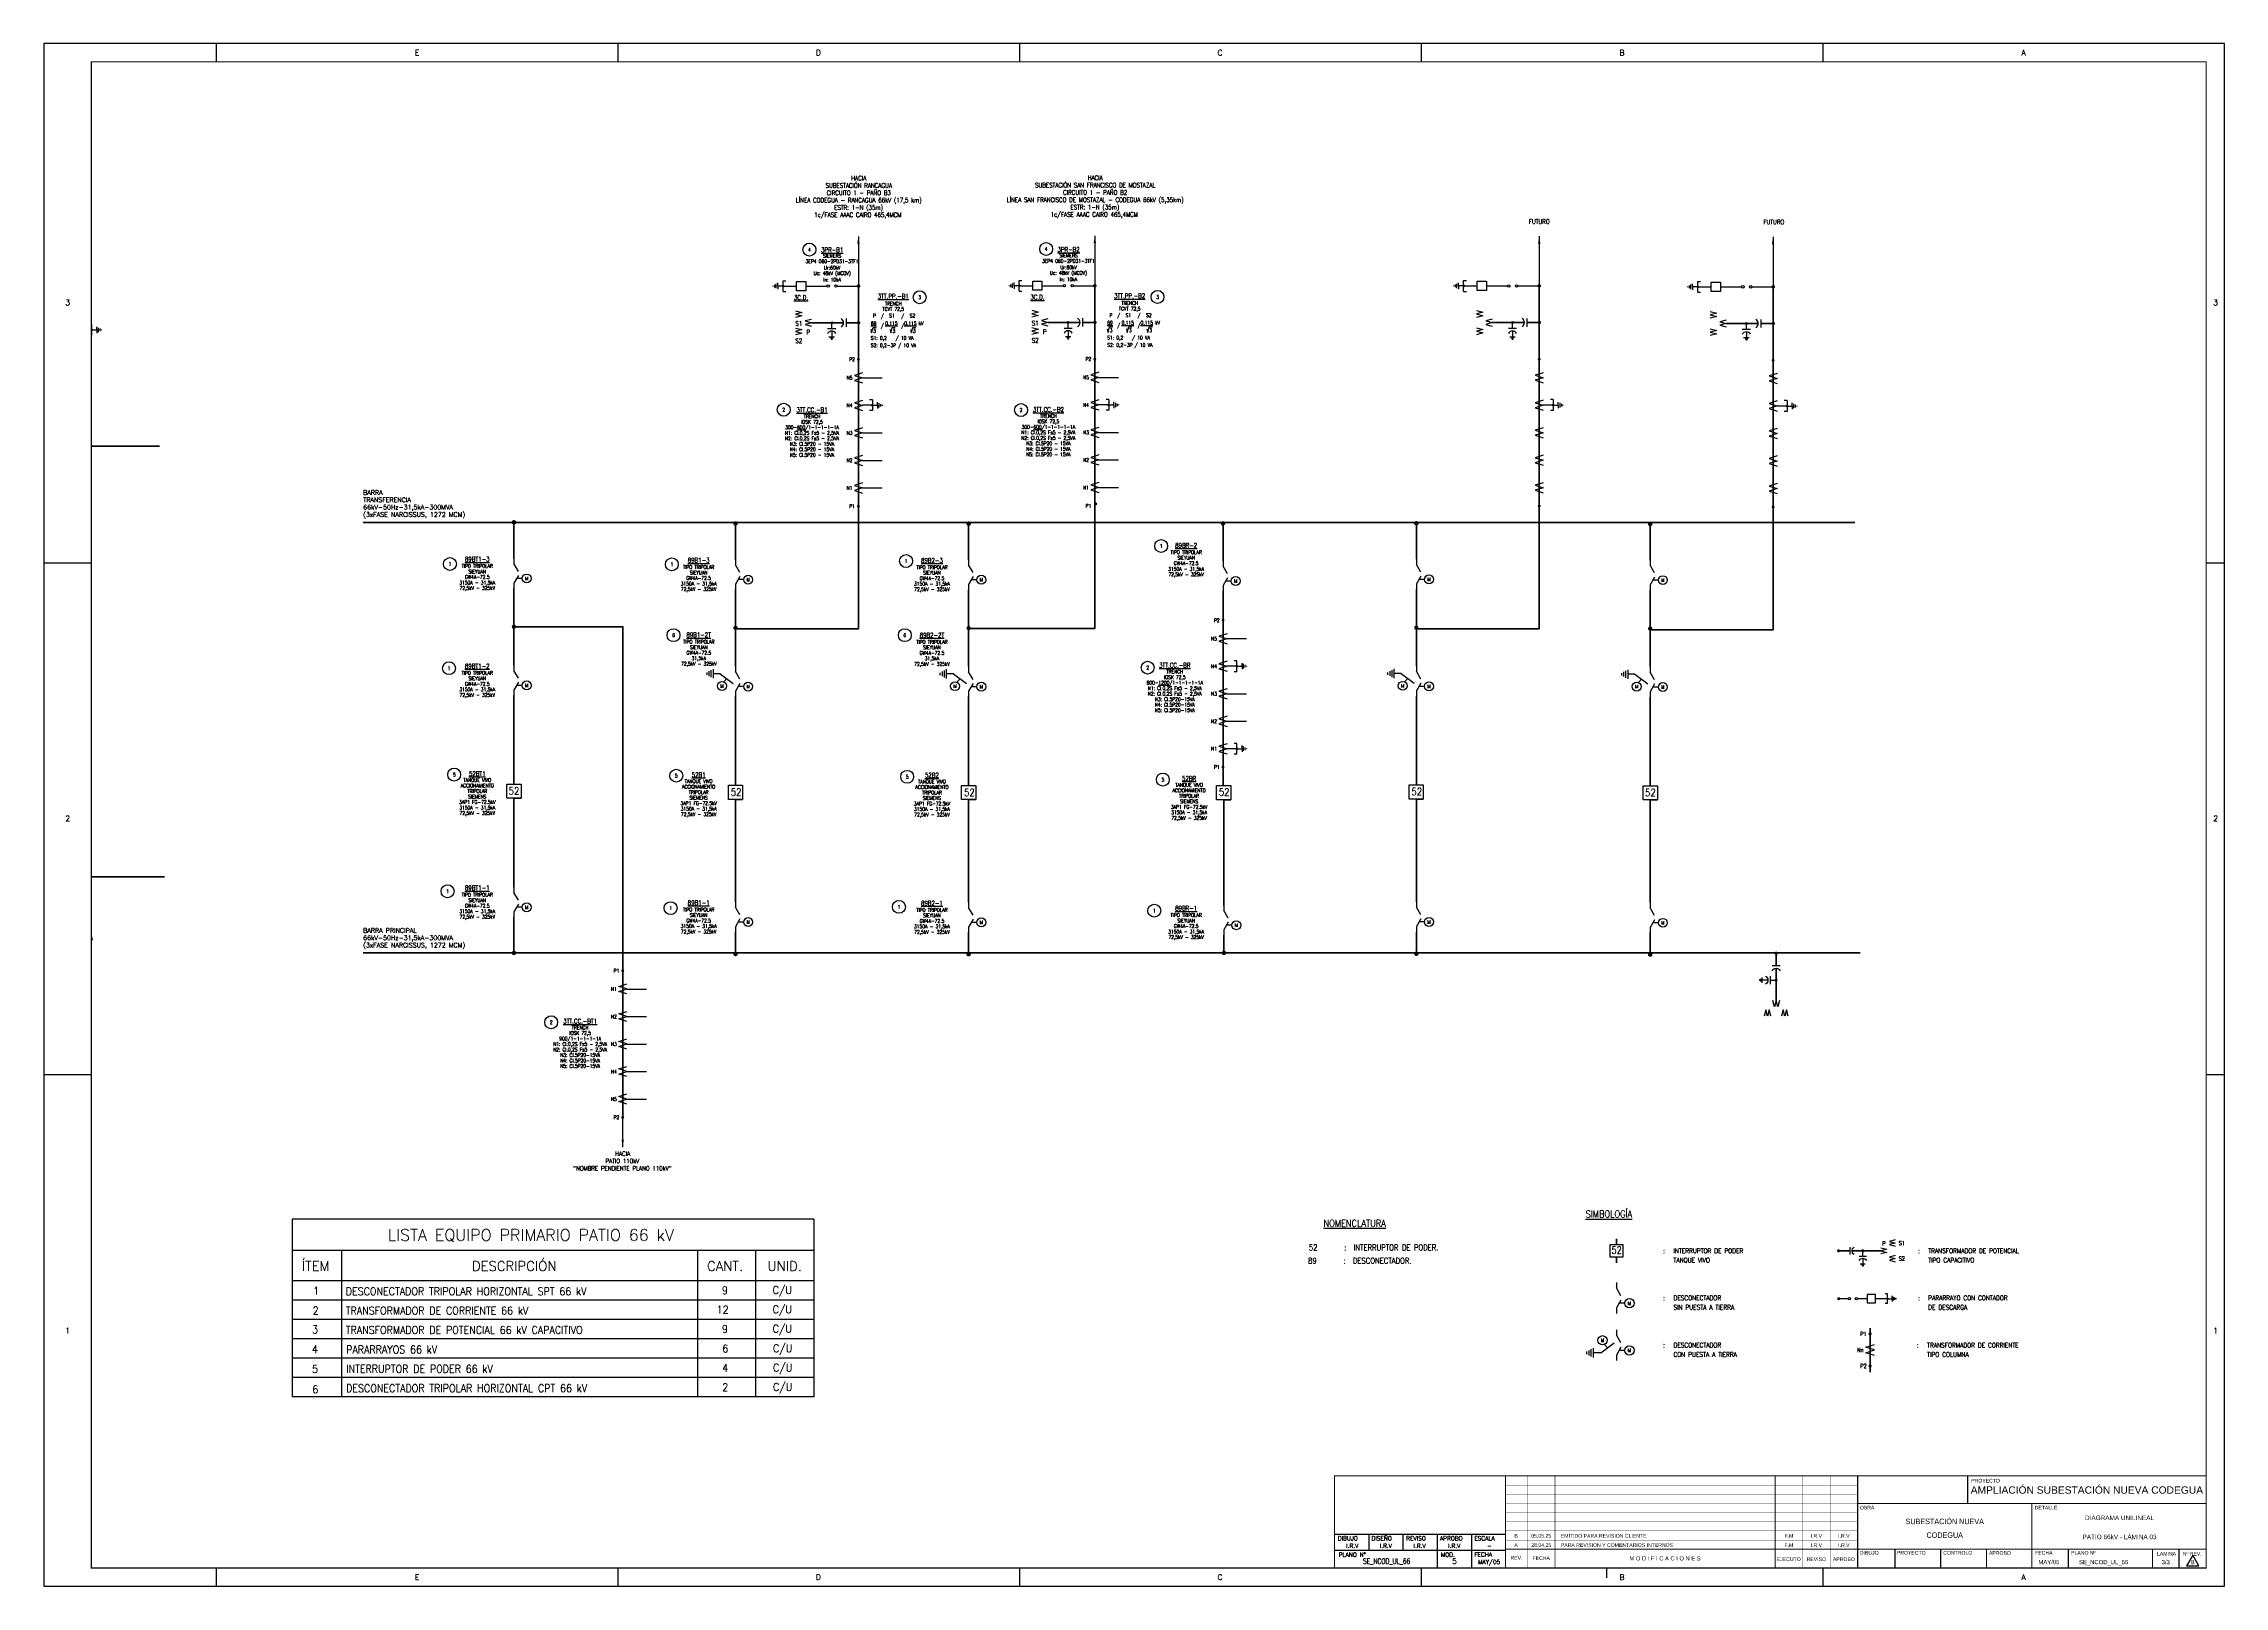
# Paper-space layout 'SECOD-S46-5-e2-PL-05-L02' of a CAD drawing. Header units: millimetres. Extents: x -143 to 1046, y 85 to 926.
# The model-space entities are those that its viewports show. They can reach past a viewport. Long polylines and large blocks are cut down to what shows.
import ezdxf
from ezdxf.enums import TextEntityAlignment as Align

# ---------------------------------------------------------------- set-up
doc = ezdxf.new("R2010")
doc.units = ezdxf.units.MM
doc.linetypes.add('DASHED', pattern=[0.75, 0.5, -0.25])
for name, color, linetype in [('01-Formato', 9, 'Continuous'), ('01-Formato_atrib', 9, 'Continuous'), ('02TEXTOS', 9, 'Continuous'), ('05TITULOS', 7, 'Continuous'), ('4', 9, 'Continuous'), ('BARRAS', 3, 'Continuous'), ('CI-FUNDACIONES', 3, 'Continuous'), ('COL-FORMATO', 7, 'Continuous'), ('CONDUCTOR', 30, 'Continuous'), ('EL-Simbolos', 6, 'Continuous'), ('Futuro', 1, 'DASHED'), ('Rev+', 9, 'Continuous'), ('SIMBOLOS', 6, 'Continuous'), ('Símbolos', 6, 'Continuous')]:
    doc.layers.add(name, color=color, linetype=linetype)
doc.layers.add('EL-Nivel-220Kv', color=30, linetype='Continuous', lineweight=60)
doc.layers.add('Texto', color=9, linetype='Continuous', lineweight=20)
doc.layers.get('Defpoints').off()
doc.styles.add('Arial', font='arial.ttf')
doc.styles.add('COLBUN', font='romans.shx', dxfattribs={"width": 0.75})
doc.styles.add('COLBUN2', font='romans.shx', dxfattribs={"width": 0.85})
doc.styles.add('ROMANS', font='romans', dxfattribs={"width": 0.85})
doc.styles.get("Standard").update_dxf_attribs({"font": 'arial.ttf'})
doc.styles.add('TRANSELEC', font='romans.shx', dxfattribs={"width": 0.85})
doc.dimstyles.new('ISO-25', dxfattribs={"dimtxt": 2.5, "dimasz": 2.5, "dimexe": 1.25, "dimexo": 0.625, "dimtad": 1, "dimtxsty": 'Standard', "dimcen": 2.5, "dimadec": 0, "dimazin": 0, "dimtfac": 1, "dimtmove": 0, "dimatfit": 3, "dimfxl": 1, "dimarcsym": 0})

# ---------------------------------------------------------------- blocks, each defined once
blk = doc.blocks.new('Formato A0')
at = {"layer": 'COL-FORMATO'}
for p, q in [((-229.6, 905.6), (-229.6, 895.6)), ((-10.6, 905.6), (-10.6, 895.6)), ((208.4, 905.6), (208.4, 895.6)), ((427.4, 905.6), (427.4, 895.6)), ((646.4, 905.6), (646.4, 895.6)), ((-323.6, 622.6), (-297.6, 622.6)), ((855.4, 622.6), (865.4, 622.6)), ((-323.6, 343.6), (-297.6, 343.6)), ((855.4, 343.6), (865.4, 343.6)), ((-229.6, 74.6), (-229.6, 64.6)), ((-10.6, 74.6), (-10.6, 64.6)), ((208.4, 74.6), (208.4, 64.6)), ((427.4, 74.6), (427.4, 64.6)), ((646.4, 74.6), (646.4, 64.6))]:
    blk.add_line(p, q, dxfattribs=at)
blk.add_lwpolyline([(-323.6, 64.6), (865.4, 64.6), (865.4, 905.6), (-323.6, 905.6)], close=True, dxfattribs=at)
at = {"layer": 'COL-FORMATO', "const_width": 0.6}
blk.add_lwpolyline([(855.4, 895.6), (-297.6, 895.6), (-297.6, 74.6), (855.4, 74.6)], close=True, dxfattribs=at)
at = {"layer": 'COL-FORMATO'}
for points, const_width in [([(473.4, 74.6), (473.4, 124.8)], 0.6), ([(473.4, 124.8), (473.4, 74.6)], 0.6), ([(473.4, 124.8), (473.4, 74.6)], 0.6), ([(473.4, 124.8), (473.4, 74.6)], 0.6), ([(473.4, 124.8), (473.4, 74.6)], 0.6), ([(473.4, 124.8), (473.4, 74.6)], 0.6), ([(473.4, 124.8), (473.4, 74.6)], 0.6), ([(473.4, 124.8), (473.4, 74.6)], 0.6), ([(473.4, 124.8), (473.4, 74.6)], 0.6), ([(473.4, 74.6), (473.4, 124.8)], 0.6), ([(473.4, 124.8), (855.4, 124.8)], 0.6), ([(473.4, 119.8), (665.4, 119.8)], 0.25), ([(485.4, 74.6), (485.4, 124.8)], 0.25), ([(500.4, 74.6), (500.4, 124.8)], 0.25), ([(620.4, 74.6), (620.4, 124.8)], 0.6), ([(635.4, 74.6), (635.4, 124.8)], 0.25), ([(650.4, 74.6), (650.4, 124.8)], 0.25), ([(665.4, 124.8), (665.4, 74.6)], 0.6), ([(725.4, 124.8), (725.4, 109.8)], 0.6), ([(473.4, 114.8), (665.4, 114.8)], 0.25), ([(473.4, 109.8), (665.4, 109.8)], 0.25), ([(665.4, 109.8), (855.4, 109.8)], 0.6), ([(760.4, 109.8), (760.4, 74.6)], 0.6), ([(473.4, 104.8), (665.4, 104.8)], 0.25), ([(473.4, 99.8), (665.4, 99.8)], 0.25), ([(473.4, 84.8), (855.6, 84.8)], 0.6), ([(473.4, 94.8), (665.4, 94.8)], 0.25), ([(473.4, 89.8), (665.4, 89.8)], 0.25), ([(685.8, 84.8), (685.8, 74.6)], 0.6), ([(710.7, 84.8), (710.7, 74.6)], 0.6), ([(735.7, 84.8), (735.7, 74.6)], 0.6), ([(780.3, 84.8), (780.3, 74.6)], 0.6), ([(826.2, 84.8), (826.2, 74.6)], 0.6), ([(840.6, 84.8), (840.6, 74.6)], 0.6)]:
    blk.add_lwpolyline(points, dxfattribs=dict(at, const_width=const_width))
blk.add_lwpolyline([(528.6, 69.3), (528.6, 74.6)], dxfattribs=at)
for s, height, style, p in [('E', 3, 'ROMANS', (-120, 899.1)), ('D', 3, 'ROMANS', (98.8, 899.1)), ('C', 3, 'ROMANS', (317.8, 899.1)), ('B', 3, 'ROMANS', (536.9, 899.1)), ('A', 3, 'ROMANS', (755.9, 899.1)), ('3', 3, 'ROMANS', (-310.5, 762.9)), ('3', 3, 'ROMANS', (860.6, 762.9)), ('2', 3, 'ROMANS', (-310.5, 481.7)), ('2', 3, 'ROMANS', (860.6, 481.7)), ('1', 3, 'ROMANS', (-310.5, 202.5)), ('1', 3, 'ROMANS', (860.6, 202.5)), ('AMPLIACIÓN SUBESTACIÓN NUEVA CODEGUA', 4, 'Arial', (790.4, 115.1)), ('M O D I F I C A C I O N E S', 2.25, 'Arial', (560.4, 78.7)), ('E', 3, 'ROMANS', (-120, 68.1)), ('D', 3, 'ROMANS', (98.8, 68.1)), ('C', 3, 'ROMANS', (317.8, 68.1)), ('B', 3, 'ROMANS', (536.9, 68.1)), ('A', 3, 'ROMANS', (755.9, 68.1))]:
    blk.add_text(s, height=height, dxfattribs=dict(at, style=style)).set_placement(p, align=Align.CENTER)
at = {"layer": 'COL-FORMATO', "linetype": 'Continuous', "style": 'Arial'}
for s, p in [('PROYECTO', (727.3, 121.2)), ('OBRA', (666.6, 106.5)), ('DETALLE', (761.9, 106.5)), ('DIBUJO', (666.6, 81.9)), ('PROYECTO', (686.8, 81.9)), ('CONTROLO', (712.1, 81.9)), ('APROBO', (737, 81.8)), ('FECHA', (762.2, 81.9)), ('PLANO Nº', (781.8, 81.9)), ('LAMINA', (828.6, 81.4)), ('Nº REV.', (842.7, 81.4))]:
    blk.add_text(s, height=2, dxfattribs=at).set_placement(p)
for s, p in [('REV.', (479.4, 79.1)), ('FECHA', (492.9, 79)), ('EJECUTO', (627.9, 78.4)), ('REVISO', (642.9, 78.4)), ('APROBO', (657.9, 78.4))]:
    blk.add_text(s, height=2, dxfattribs=at).set_placement(p, align=Align.CENTER)
at = {"layer": 'COL-FORMATO', "style": 'Arial'}
for tag, height, p in [('REV_L8', 2, (479.2, 121.1)), ('F_REV_L8', 2, (492.9, 121.1)), ('EJEC_L8', 2, (627.9, 121.1)), ('REVI_L8', 2, (642.9, 121.1)), ('APRO_L8', 2, (657.9, 121.1)), ('REV_L7', 2, (479.2, 116.1)), ('REV_L6', 2, (479.2, 111.1)), ('REV_L5', 2, (479.2, 106.1)), ('F_REV_L7', 2, (492.9, 116.1)), ('F_REV_L6', 2, (492.9, 111.1)), ('F_REV_L5', 2, (492.9, 106.1)), ('EJEC_L7', 2, (627.9, 116.1)), ('EJEC_L6', 2, (627.9, 111.1)), ('EJEC_L5', 2, (627.9, 106.1)), ('REVI_L7', 2, (642.9, 116.1)), ('REVI_L6', 2, (642.9, 111.1)), ('REVI_L5', 2, (642.9, 106.1)), ('APRO_L7', 2, (657.9, 116.1)), ('APRO_L6', 2, (657.9, 111.1)), ('APRO_L5', 2, (657.9, 106.1)), ('REV_L4', 2, (479.2, 101.1)), ('REV_L3', 2, (479.2, 96.1)), ('F_REV_L4', 2, (492.9, 101.1)), ('F_REV_L3', 2, (492.9, 96.1)), ('EJEC_L4', 2, (627.9, 101.1)), ('EJEC_L3', 2, (627.9, 96.1)), ('REVI_L4', 2, (642.9, 101.1)), ('REVI_L3', 2, (642.9, 96.1)), ('APRO_L4', 2, (657.9, 101.1)), ('APRO_L3', 2, (657.9, 96.1)), ('DETALLE_LINEA_1', 2.5, (808.1, 100.7)), ('DETALLE_LINEA_2', 2.5, (808.1, 95.5)), ('REV_L2', 2, (479.2, 91.1)), ('REV_L1', 2, (479.2, 86.1)), ('F_REV_L2', 2, (492.9, 91.1)), ('F_REV_L1', 2, (492.9, 86.1)), ('EJEC_L2', 2, (627.9, 91.1)), ('EJEC_L1', 2, (627.9, 86.1)), ('REVI_L2', 2, (642.9, 91.1)), ('REVI_L1', 2, (642.9, 86.1)), ('APRO_L2', 2, (657.9, 91.1)), ('APRO_L1', 2, (657.9, 86.1)), ('DETALLE_LINEA_3', 2.5, (808.1, 90.3))]:
    blk.add_attdef(tag, text='', height=height, dxfattribs=at).set_placement(p, align=Align.CENTER)
for tag, p in [('MODIF_LIN_8', (503.6, 121.1)), ('MODIF_LIN_7', (503.6, 116.1)), ('MODIF_LIN_6', (503.6, 111.1)), ('MODIF_LIN_5', (503.6, 106.1)), ('MODIF_LIN_4', (503.6, 101.1)), ('MODIF_LIN_3', (503.6, 96.1)), ('MODIF_LIN_2', (503.6, 91.1)), ('MODIF_LIN_1', (503.6, 86.1))]:
    blk.add_attdef(tag, p, '', height=2, dxfattribs=at)
for tag, height, p in [('OBRA_1', 3, (712.9, 100)), ('OBRA_2', 3, (712.9, 92.5)), ('DIBUJO', 2.3, (675.2, 77.9)), ('CONTROLO', 2.3, (723.1, 77.9)), ('APROBO', 2.3, (746.8, 77.9)), ('FECHA', 2.3, (769.7, 77.8)), ('NUMERO_PLANO', 2.3, (798.8, 77.8)), ('NUMERO_LAMINA', 2.3, (833.4, 77.8)), ('REV.COLBUN', 2.3, (848.1, 77.8))]:
    blk.add_attdef(tag, text='', height=height, dxfattribs=at).set_placement(p, align=Align.MIDDLE_CENTER)
at = {"layer": 'COL-FORMATO', "style": 'Arial', "flags": 8}
blk.add_attdef('PROYECTO', text='', height=2.3, dxfattribs=at).set_placement((696.9, 77.9), align=Align.MIDDLE_CENTER)
blk = doc.blocks.new('A$C1AAE22E2')
at = {"color": 5}
blk.add_line((0, -31.9), (-93.2, -31.9), dxfattribs=at)
at = {"color": 4}
for p, q in [((-74.5, -31.9), (-74.5, -40.7)), ((-55.9, -31.9), (-55.9, -40.7)), ((-37.3, -31.9), (-37.3, -50)), ((-18.6, -31.9), (-18.6, -50)), ((0, -40.7), (-93.2, -40.7))]:
    blk.add_line(p, q, dxfattribs=at)
at = {"layer": 'COL-FORMATO', "const_width": 0.6}
blk.add_lwpolyline([(0, -50.3), (0, 0), (0, -50.3), (0, 0), (-93.2, 0), (-93.2, -50.3)], close=True, dxfattribs=at)
at = {"color": 4, "style": 'ROMANS'}
for s, p in [('DIBUJO', (-91.4, -35.2)), ('DISEÑO', (-73, -35.2)), ('REVISO', (-54.1, -35.2)), ('APROBO', (-35.7, -35.2)), ('ESCALA', (-17, -35.2)), ('PLANO N%%D', (-90.9, -44.1)), ('MOD.', (-35.2, -44.1)), ('FECHA', (-17, -44))]:
    blk.add_text(s, height=2.3, dxfattribs=at).set_placement(p)
for tag, p in [('D', (-83.4, -39.3)), ('DIS', (-65.2, -39.3)), ('R', (-46.8, -39.3)), ('A', (-27.9, -39.3)), ('E', (-8.8, -39.3)), ('F', (-8.9, -48.1))]:
    blk.add_attdef(tag, text='', height=2.3, dxfattribs=at).set_placement(p, align=Align.CENTER)
at = {"color": 3, "style": 'ROMANS', "width": 0.8}
blk.add_attdef('P', text='', height=3, dxfattribs=at).set_placement((-64.8, -48.1), align=Align.CENTER)
at = {"color": 3, "style": 'ROMANS'}
blk.add_attdef('M', text='', height=3, dxfattribs=at).set_placement((-27.8, -48.1), align=Align.CENTER)
blk = doc.blocks.new('89')
at = {"color": 0, "linetype": 'ByBlock', "ltscale": 20}
for p, q in [((0, 8.2), (0, 5.3)), ((0, 8.2), (0, 5.3)), ((2.4, 1.1), (0, 5.3)), ((2.4, -1.1), (0, -5.3)), ((0, -5.3), (0, -8.2))]:
    blk.add_line(p, q, dxfattribs=at)
blk.add_lwpolyline([(4.5, -2.8), (1.5, -2.8)], dxfattribs=at)
blk.add_circle((6.9, -2.8), 2.44, dxfattribs=at)
at = {"layer": '02TEXTOS', "lineweight": 60, "style": 'TRANSELEC', "width": 0.85}
blk.add_text('M', height=1.95, dxfattribs=at).set_placement((6.9, -2.8), align=Align.MIDDLE_CENTER)
blk = doc.blocks.new('*U14')
at = {"layer": 'Futuro', "color": 0, "linetype": 'ByBlock', "lineweight": -3, "ltscale": 20}
for p, q in [((0, 0), (0, -2.8)), ((-14.5, -13.6), (-14.5, -11)), ((-13.4, -14.2), (-13.4, -10.4)), ((-12.2, -14.8), (-12.2, -9.8)), ((-8.3, -12.3), (-1.2, -7)), ((-6.4, -7.8), (-4.7, -9.6)), ((0, 0), (0, -2.8)), ((2.4, -7), (0, -2.8)), ((2.4, -9.3), (0, -13.5)), ((-15.7, -13), (-15.7, -11.6)), ((-8.3, -12.3), (-12.2, -12.3))]:
    blk.add_line(p, q, dxfattribs=at)
at = {"layer": 'Futuro', "color": 0, "lineweight": -3, "ltscale": 20}
blk.add_line((0, -13.5), (0, -16.3), dxfattribs=at)
at = {"layer": 'Futuro', "color": 0, "linetype": 'ByBlock', "lineweight": -3, "ltscale": 20}
blk.add_lwpolyline([(4.5, -11), (1.5, -11)], dxfattribs=at)
for centre in [(-7.4, -5.6), (6.9, -11)]:
    blk.add_circle(centre, 2.44, dxfattribs=at)
at = {"layer": '02TEXTOS', "lineweight": -3, "style": 'TRANSELEC', "width": 0.85}
blk.add_text('M', height=1.95, dxfattribs=at).set_placement((-7.4, -5.6), align=Align.MIDDLE)
blk.add_text('M', height=1.95, dxfattribs=at).set_placement((6.9, -11), align=Align.MIDDLE_CENTER)
blk = doc.blocks.new('DIAG-27')
at = {"layer": 'Símbolos', "color": 0}
blk.add_lwpolyline([(3.2, 1), (-3.2, -1), (3.2, -3), (-3.2, -5), (3.2, -7)], dxfattribs=at)
blk = doc.blocks.new('TPC')
at = {"layer": 'CONDUCTOR', "linetype": 'ByBlock', "ltscale": 20}
h = blk.add_hatch(color=0, dxfattribs=at)
edge = h.paths.add_edge_path()
edge.add_arc((0, 19.4), 0.679, 0, 360)
at = {"color": 0, "linetype": 'ByBlock', "ltscale": 20}
for p, q in [((-12.2, 18.9), (-12.2, 19.9)), ((-11.3, 18.4), (-11.3, 20.4)), ((-10.5, 17.4), (-10.5, 21.4))]:
    blk.add_line(p, q, dxfattribs=at)
for points in [[(-4.4, 16.4), (-4.4, 22.4)], [(3, 9), (-3, 9)]]:
    blk.add_lwpolyline(points, dxfattribs=at)
for centre, start, end in [((-9.5, 19.4), 299.362, 60.638), ((0, 14.2), 209.362, 330.638)]:
    blk.add_arc(centre, 3.44, start, end, dxfattribs=at)
at = {"layer": 'CONDUCTOR', "color": 0, "linetype": 'ByBlock', "ltscale": 20}
blk.add_line((-6.1, 19.4), (-10.5, 19.4), dxfattribs=at)
blk.add_lwpolyline([(-4.4, 19.4), (0, 19.4)], dxfattribs=at)
blk.add_circle((0, 19.4), 0.679, dxfattribs=at)
at = {"layer": 'EL-Nivel-220Kv', "color": 0, "linetype": 'ByBlock', "ltscale": 20}
for p, q in [((0, 10.7), (0, 34.1)), ((0, 0), (0, 9))]:
    blk.add_line(p, q, dxfattribs=at)
at = {"layer": 'EL-Nivel-220Kv', "color": 0, "linetype": 'ByBlock', "ltscale": 20, "const_width": 1.25}
blk.add_lwpolyline([(0, 0.5, 1), (0, -0.7, 1)], format="xyb", close=True, dxfattribs=at)
at = {"layer": 'EL-Simbolos', "color": 0, "linetype": 'ByBlock', "ltscale": 20}
for p, q in [((-7.5, 41), (-8.8, 45.7)), ((-6.3, 45.7), (-7.5, 41)), ((-5, 41), (-6.3, 45.7)), ((-3.8, 45.7), (-5, 41)), ((-1.3, 38.8), (-2.5, 34.1)), ((0, 34.1), (-1.3, 38.8)), ((1.3, 38.8), (0, 34.1)), ((2.5, 34.1), (1.3, 38.8)), ((5, 41), (3.8, 45.7)), ((6.3, 45.7), (5, 41)), ((7.5, 41), (6.3, 45.7)), ((8.8, 45.7), (7.5, 41))]:
    blk.add_line(p, q, dxfattribs=at)
blk = doc.blocks.new('A$C3f04bd95')
at = {"color": 252, "lineweight": 30, "true_color": 0x939598}
for p, q in [((0, 74), (0, 28)), ((134.86, 74), (0, 74)), ((134.86, 74), (134.86, 66)), ((0, 66), (134.86, 66)), ((12.86, 28), (12.86, 66)), ((104.86, 28), (104.86, 66)), ((119.86, 28), (119.86, 66)), ((134.86, 66), (134.86, 28)), ((134.86, 58), (0, 58))]:
    blk.add_line(p, q, dxfattribs=at)
at = {"layer": 'CI-FUNDACIONES', "color": 252, "lineweight": 30, "true_color": 0x939598}
for p, q in [((134.86, 53), (0, 53)), ((134.86, 48), (0, 48)), ((134.86, 43), (0, 43)), ((134.86, 38), (0, 38)), ((134.86, 33), (0, 33)), ((134.86, 28), (0, 28))]:
    blk.add_line(p, q, dxfattribs=at)
at = {"layer": '02TEXTOS', "color": 252, "lineweight": 30, "true_color": 0x939598, "style": 'ROMANS', "width": 0.9}
for s, p in [('1', (5.4, 54.46)), ('9', (111.12, 54.57)), ('2', (5.32, 49.35)), ('12', (109.78, 49.57)), ('3', (5.14, 44.44)), ('9', (111.12, 44.57)), ('4', (5.13, 39.35)), ('6', (111.22, 39.52)), ('5', (5.13, 34.24)), ('4', (111.22, 34.52)), ('6', (5.22, 28.99)), ('2', (111.22, 29.52))]:
    blk.add_text(s, height=2, dxfattribs=at).set_placement(p)
for p in [(124.25, 56.64), (124.25, 51.64), (124.25, 46.64), (124.34, 41.58), (124.34, 36.58), (124.34, 31.58)]:
    blk.add_text('C/U', height=2, dxfattribs=at).set_placement(p, align=Align.TOP_LEFT)
at = {"layer": '02TEXTOS', "color": 252, "true_color": 0x939598, "style": 'ROMANS', "width": 0.9}
for s, p in [('TRANSFORMADOR DE CORRIENTE 66 kV', (13.85, 49.33)), ('DESCONECTADOR TRIPOLAR HORIZONTAL SPT 66 kV', (13.85, 54.33)), ('TRANSFORMADOR DE POTENCIAL 66 kV CAPACITIVO', (13.85, 44.33)), ('PARARRAYOS 66 kV', (13.95, 39.27)), ('INTERRUPTOR DE PODER 66 kV', (13.95, 34.27)), ('DESCONECTADOR TRIPOLAR HORIZONTAL CPT 66 kV', (13.95, 29.27))]:
    blk.add_text(s, height=2, dxfattribs=at).set_placement(p)
at = {"layer": '05TITULOS', "color": 252, "linetype": 'Continuous', "true_color": 0x939598, "style": 'ROMANS'}
for s, height, p in [('LISTA EQUIPO PRIMARIO PATIO 66 kV', 3, (24.7, 68.38)), ('ÍTEM', 2.5, (2.48, 60.63)), ('DESCRIPCIÓN', 2.5, (46.49, 60.6)), ('CANT.', 2.5, (107.29, 60.58)), ('UNID.', 2.5, (122.93, 60.58))]:
    blk.add_text(s, height=height, dxfattribs=at).set_placement(p)
blk = doc.blocks.new('*U44')
at = {"layer": 'Futuro', "color": 0, "linetype": 'ByBlock', "lineweight": -3, "ltscale": 20}
for p, q in [((0, 0), (0, -2.8)), ((-15.7, -3.4), (-15.7, -4.7)), ((-14.5, -2.7), (-14.5, -5.3)), ((-13.4, -2.1), (-13.4, -5.9)), ((-12.2, -1.5), (-12.2, -6.5)), ((-8.3, -4), (-12.2, -4)), ((-8.3, -4), (-1.2, -9.3)), ((-6.4, -8.5), (-4.7, -6.7)), ((0, 0), (0, -2.8)), ((2.4, -7), (0, -2.8)), ((2.4, -9.3), (0, -13.5))]:
    blk.add_line(p, q, dxfattribs=at)
at = {"layer": 'Futuro', "color": 0, "lineweight": -3, "ltscale": 20}
blk.add_line((0, -13.5), (0, -16.3), dxfattribs=at)
at = {"layer": 'Futuro', "color": 0, "linetype": 'ByBlock', "lineweight": -3, "ltscale": 20}
blk.add_lwpolyline([(4.5, -11), (1.5, -11)], dxfattribs=at)
for centre in [(-7.4, -10.7), (6.9, -11)]:
    blk.add_circle(centre, 2.44, dxfattribs=at)
at = {"layer": '02TEXTOS', "lineweight": -3, "style": 'TRANSELEC', "width": 0.85}
blk.add_text('M', height=1.95, dxfattribs=at).set_placement((-7.4, -10.7), align=Align.MIDDLE)
blk.add_text('M', height=1.95, dxfattribs=at).set_placement((6.9, -11), align=Align.MIDDLE_CENTER)
blk = doc.blocks.new('TIERRA')
at = {"layer": 'EL-Simbolos', "color": 252, "true_color": 0x939598}
for p, q in [((-10.7, -0.2), (-10.7, 0.2)), ((-9.9, -0.7), (-9.9, 0.7)), ((-9, -1.2), (-9, 1.2)), ((-8.2, 0), (-8.2, 1.7)), ((-8.2, 0), (-8.2, -1.7)), ((-5.6, 0), (-8.2, 0)), ((-5.4, 2.9), (-3.9, 2.9)), ((-5.4, 0.2), (-5.4, 2.9)), ((-5.1, 0), (0, 0)), ((-5.4, -3), (-5.4, -0.2)), ((-5.4, -3), (-3.9, -3))]:
    blk.add_line(p, q, dxfattribs=at)
at = {"layer": 'EL-Simbolos', "color": 252, "true_color": 0x939598, "const_width": 0.752}
blk.add_lwpolyline([(-5.7, 0, -1), (-5, 0, -1)], format="xyb", close=True, dxfattribs=at)
blk = doc.blocks.new('PR')
at = {"color": 0, "linetype": 'ByBlock', "lineweight": -2, "ltscale": 15}
for p, q in [((-46.5, -0.2), (-46.5, 0.2)), ((-45.7, -0.7), (-45.7, 0.7)), ((-44.9, -1.2), (-44.9, 1.2)), ((-44, 0), (-44, 1.7)), ((-44, 0), (-44, -1.7)), ((-41.4, 0), (-44, 0)), ((-41.2, 2.9), (-39.7, 2.9)), ((-41.2, 0.2), (-41.2, 2.9)), ((-41, 0), (-33.8, 0)), ((-41, 0), (-33.8, 0)), ((-28.8, 0), (-17.2, 0)), ((-11.6, 0), (0, 0)), ((-41.2, -3), (-41.2, -0.2)), ((-41.2, -3), (-39.7, -3))]:
    blk.add_line(p, q, dxfattribs=at)
at = {"color": 0, "linetype": 'ByBlock', "lineweight": -2, "ltscale": 15, "const_width": 0.752}
blk.add_lwpolyline([(-41.5, 0, -1), (-40.8, 0, -1)], format="xyb", close=True, dxfattribs=at)
at = {"color": 0, "linetype": 'ByBlock', "lineweight": -2, "ltscale": 15}
blk.add_lwpolyline([(-28.8, -2.5), (-33.8, -2.5), (-33.8, 2.5), (-28.8, 2.5)], close=True, dxfattribs=at)
at = {"color": 0, "linetype": 'ByBlock', "lineweight": -2, "ltscale": 20, "const_width": 0.94}
blk.add_lwpolyline([(-0.5, 0, 1), (0.5, 0, 1)], format="xyb", close=True, dxfattribs=at)
at = {"color": 0, "linetype": 'ByBlock', "lineweight": -2, "ltscale": 15}
for centre in [(-16.6, 0), (-12.3, 0)]:
    blk.add_circle(centre, 0.67, dxfattribs=at)
blk = doc.blocks.new('*U45')
at = {"layer": 'Futuro', "color": 0, "linetype": 'ByBlock', "lineweight": -3, "ltscale": 20}
for p, q in [((0, 0), (0, -2.8)), ((-15.7, -3.4), (-15.7, -4.7)), ((-14.5, -2.7), (-14.5, -5.3)), ((-13.4, -2.1), (-13.4, -5.9)), ((-12.2, -1.5), (-12.2, -6.5)), ((-8.3, -4), (-12.2, -4)), ((-8.3, -4), (-1.2, -9.3)), ((-6.4, -8.5), (-4.7, -6.7)), ((0, 0), (0, -2.8)), ((2.4, -7), (0, -2.8)), ((2.4, -9.3), (0, -13.5))]:
    blk.add_line(p, q, dxfattribs=at)
at = {"layer": 'Futuro', "color": 0, "lineweight": -3, "ltscale": 20}
blk.add_line((0, -13.5), (0, -16.3), dxfattribs=at)
at = {"layer": 'Futuro', "color": 0, "linetype": 'ByBlock', "lineweight": -3, "ltscale": 20}
blk.add_lwpolyline([(4.5, -11), (1.5, -11)], dxfattribs=at)
for centre in [(-7.4, -10.7), (6.9, -11)]:
    blk.add_circle(centre, 2.44, dxfattribs=at)
at = {"layer": '02TEXTOS', "lineweight": -3, "style": 'TRANSELEC', "width": 0.85}
blk.add_text('M', height=1.95, dxfattribs=at).set_placement((-7.4, -10.7), align=Align.MIDDLE)
blk.add_text('M', height=1.95, dxfattribs=at).set_placement((6.9, -11), align=Align.MIDDLE_CENTER)
blk = doc.blocks.new('*U46')
at = {"layer": 'Futuro', "color": 0, "linetype": 'ByBlock', "lineweight": -3, "ltscale": 20}
for p, q in [((0, 0), (0, -2.8)), ((-15.7, -3.4), (-15.7, -4.7)), ((-14.5, -2.7), (-14.5, -5.3)), ((-13.4, -2.1), (-13.4, -5.9)), ((-12.2, -1.5), (-12.2, -6.5)), ((-8.3, -4), (-12.2, -4)), ((-8.3, -4), (-1.2, -9.3)), ((-6.4, -8.5), (-4.7, -6.7)), ((0, 0), (0, -2.8)), ((2.4, -7), (0, -2.8)), ((2.4, -9.3), (0, -13.5))]:
    blk.add_line(p, q, dxfattribs=at)
at = {"layer": 'Futuro', "color": 0, "lineweight": -3, "ltscale": 20}
blk.add_line((0, -13.5), (0, -16.3), dxfattribs=at)
at = {"layer": 'Futuro', "color": 0, "linetype": 'ByBlock', "lineweight": -3, "ltscale": 20}
blk.add_lwpolyline([(4.5, -11), (1.5, -11)], dxfattribs=at)
for centre in [(-7.4, -10.7), (6.9, -11)]:
    blk.add_circle(centre, 2.44, dxfattribs=at)
at = {"layer": '02TEXTOS', "lineweight": -3, "style": 'TRANSELEC', "width": 0.85}
blk.add_text('M', height=1.95, dxfattribs=at).set_placement((-7.4, -10.7), align=Align.MIDDLE)
blk.add_text('M', height=1.95, dxfattribs=at).set_placement((6.9, -11), align=Align.MIDDLE_CENTER)
blk = doc.blocks.new('*U43')
at = {"layer": 'Futuro', "color": 0, "linetype": 'ByBlock', "lineweight": -3, "ltscale": 20}
for p, q in [((0, 0), (0, -2.8)), ((-15.7, -3.4), (-15.7, -4.7)), ((-14.5, -2.7), (-14.5, -5.3)), ((-13.4, -2.1), (-13.4, -5.9)), ((-12.2, -1.5), (-12.2, -6.5)), ((-8.3, -4), (-12.2, -4)), ((-8.3, -4), (-1.2, -9.3)), ((-6.4, -8.5), (-4.7, -6.7)), ((0, 0), (0, -2.8)), ((2.4, -7), (0, -2.8)), ((2.4, -9.3), (0, -13.5))]:
    blk.add_line(p, q, dxfattribs=at)
at = {"layer": 'Futuro', "color": 0, "lineweight": -3, "ltscale": 20}
blk.add_line((0, -13.5), (0, -16.3), dxfattribs=at)
at = {"layer": 'Futuro', "color": 0, "linetype": 'ByBlock', "lineweight": -3, "ltscale": 20}
blk.add_lwpolyline([(4.5, -11), (1.5, -11)], dxfattribs=at)
for centre in [(-7.4, -10.7), (6.9, -11)]:
    blk.add_circle(centre, 2.44, dxfattribs=at)
at = {"layer": '02TEXTOS', "lineweight": -3, "style": 'TRANSELEC', "width": 0.85}
blk.add_text('M', height=1.95, dxfattribs=at).set_placement((-7.4, -10.7), align=Align.MIDDLE)
blk.add_text('M', height=1.95, dxfattribs=at).set_placement((6.9, -11), align=Align.MIDDLE_CENTER)
blk = doc.blocks.new('Item')
at = {"layer": '4', "color": 252, "true_color": 0x939598}
blk.add_circle((11182.1, 1180.4), 3.52, dxfattribs=at)
at = {"color": 252, "true_color": 0x939598, "style": 'TRANSELEC', "width": 0.85}
blk.add_attdef('NUM', text='', height=1.97, dxfattribs=at).set_placement((11182.1, 1180.4), align=Align.MIDDLE)

msp = doc.modelspace()

# ---------------------------------------------------------------- linework, layer by layer
at = {"layer": 'BARRAS', "color": 252, "lineweight": 60, "true_color": 0x939598}
for p, q in [((10583.7, 1207.3), (11397.1, 1207.3)), ((10583.7, 972.6), (11399.8, 972.6))]:
    msp.add_line(p, q, dxfattribs=at)

# ---------------------------------------------------------------- block references
at = {"color": 252, "true_color": 0x939598, "rotation": 180}
msp.add_blockref('TIERRA', (11354.7, 1270.7), dxfattribs=at)
at = {"layer": '4', "color": 252, "true_color": 0x939598, "xscale": 0.6859999999999998, "yscale": 0.6859999999999998, "zscale": 0.6859999999999998}
for p in [(11352.5, 1287.8), (11352.5, 1272.8), (11352.5, 1257.8), (11352.5, 1242.8), (11352.5, 1227.8)]:
    msp.add_blockref('DIAG-27', p, dxfattribs=at)
at = {"layer": '4', "color": 252, "true_color": 0x939598, "xscale": -0.75, "yscale": 0.75, "zscale": 0.75, "rotation": 180}
msp.add_blockref('TPC', (11354.1, 972.3), dxfattribs=at)

# ---------------------------------------------------------------- texts
at = {"layer": '02TEXTOS', "color": 252, "true_color": 0x939598, "style": 'COLBUN', "width": 0.75}
msp.add_text('FUTURO', height=2.5, dxfattribs=at).set_placement((11352.9, 1369.8), align=Align.CENTER)

psp = doc.layouts.new('SECOD-S46-5-e2-PL-05-L02')

# ---------------------------------------------------------------- hatches: boundary and pattern name
at = {"layer": 'CONDUCTOR', "true_color": 0x939598}
h = psp.add_hatch(color=252, dxfattribs=at)
h.dxf.hatch_style = 1
edge = h.paths.add_edge_path()
edge.add_arc((301.4, 753.8), 0.827, 0, 360)
h = psp.add_hatch(color=252, dxfattribs=at)
h.dxf.hatch_style = 1
edge = h.paths.add_edge_path()
edge.add_arc((430.3, 754), 0.827, 0, 360)
h = psp.add_hatch(color=252, dxfattribs=at)
h.dxf.hatch_style = 1
edge = h.paths.add_edge_path()
edge.add_arc((672.6, 753.9), 0.827, 0, 360)
h = psp.add_hatch(color=252, dxfattribs=at)
h.dxf.hatch_style = 1
edge = h.paths.add_edge_path()
edge.add_arc((800.1, 753.4), 0.827, 0, 360)
h = psp.add_hatch(color=252, dxfattribs=at)
h.dxf.hatch_style = 1
edge = h.paths.add_edge_path()
edge.add_arc((301.4, 673.8), 0.827, 0, 360, ccw=False)
h = psp.add_hatch(color=252, dxfattribs=at)
h.dxf.hatch_style = 1
edge = h.paths.add_edge_path()
edge.add_arc((430.8, 675.1), 0.827, 0, 360, ccw=False)
h = psp.add_hatch(color=252, dxfattribs=at)
h.dxf.hatch_style = 1
edge = h.paths.add_edge_path()
edge.add_arc((672.6, 673.9), 0.827, 0, 360, ccw=False)
h = psp.add_hatch(color=252, dxfattribs=at)
h.dxf.hatch_style = 1
edge = h.paths.add_edge_path()
edge.add_arc((800.1, 673.4), 0.827, 0, 360, ccw=False)
h = psp.add_hatch(color=252, dxfattribs=at)
h.dxf.hatch_style = 1
edge = h.paths.add_edge_path()
edge.add_arc((500.2, 611.6), 0.827, 0, 360)
h = psp.add_hatch(color=252, dxfattribs=at)
h.dxf.hatch_style = 1
edge = h.paths.add_edge_path()
edge.add_arc((500.2, 531.6), 0.827, 0, 360)
h = psp.add_hatch(color=252, dxfattribs=at)
h.dxf.hatch_style = 1
edge = h.paths.add_edge_path()
edge.add_arc((172.9, 420.6), 0.827, 0, 360)
h = psp.add_hatch(color=252, dxfattribs=at)
h.dxf.hatch_style = 1
edge = h.paths.add_edge_path()
edge.add_arc((172.9, 340.6), 0.827, 0, 360, ccw=False)
at = {"layer": 'CONDUCTOR'}
h = psp.add_hatch(color=9, dxfattribs=at)
h.dxf.hatch_style = 1
edge = h.paths.add_edge_path()
edge.add_arc((853, 222.6), 0.903, 0, 360)
h = psp.add_hatch(color=9, dxfattribs=at)
h.dxf.hatch_style = 1
edge = h.paths.add_edge_path()
edge.add_arc((853, 205.1), 0.903, 0, 360, ccw=False)
at = {"layer": 'EL-Nivel-220Kv', "true_color": 0x939598}
h = psp.add_hatch(color=252, dxfattribs=at)
h.dxf.hatch_style = 1
edge = h.paths.add_edge_path()
edge.add_arc((113.6, 608.1), 1.18, 0, 360)
h = psp.add_hatch(color=252, dxfattribs=at)
h.dxf.hatch_style = 1
edge = h.paths.add_edge_path()
edge.add_arc((234.4, 607.5), 1.18, 0, 360)
h = psp.add_hatch(color=252, dxfattribs=at)
h.dxf.hatch_style = 1
edge = h.paths.add_edge_path()
edge.add_arc((361.5, 607.3), 1.18, 0, 360)
h = psp.add_hatch(color=252, dxfattribs=at)
h.dxf.hatch_style = 1
edge = h.paths.add_edge_path()
edge.add_arc((605.6, 607.6), 1.18, 0, 360)
h = psp.add_hatch(color=252, dxfattribs=at)
h.dxf.hatch_style = 1
edge = h.paths.add_edge_path()
edge.add_arc((733.1, 607.1), 1.18, 0, 360)

# ---------------------------------------------------------------- linework, layer by layer
at = {"layer": '02TEXTOS', "color": 252, "true_color": 0x939598}
for points in [[(308.2, 770.2), (308.6, 768.3), (309.4, 771.3), (311, 771.3)], [(318.7, 770.2), (319.1, 768.3), (319.9, 771.3), (321.5, 771.3)], [(329.8, 770.2), (330.3, 768.3), (331, 771.3), (332.7, 771.3)], [(437.1, 770.5), (437.5, 768.5), (438.3, 771.6), (439.9, 771.6)], [(447.6, 770.5), (448, 768.5), (448.8, 771.6), (450.4, 771.6)], [(458.7, 770.5), (459.2, 768.5), (459.9, 771.6), (461.6, 771.6)]]:
    psp.add_lwpolyline(points, dxfattribs=at)
at = {"layer": '4', "color": 9}
for p, q in [((841.1, 241.8), (835.9, 241.8)), ((851.4, 241.8), (846.1, 241.8)), ((862.3, 241.8), (855.9, 241.8)), ((862.3, 241.8), (855.9, 241.8)), ((862.5, 244.5), (861.2, 244.5)), ((862.5, 239.1), (861.2, 239.1)), ((862.5, 242), (862.5, 244.5)), ((862.5, 239.1), (862.5, 241.6)), ((862.7, 241.8), (865, 241.8)), ((865, 241.8), (865, 243.3)), ((865, 241.8), (865, 240.3)), ((865.8, 240.8), (865.8, 242.9)), ((866.5, 241.2), (866.5, 242.5)), ((867.3, 241.6), (867.3, 242))]:
    psp.add_line(p, q, dxfattribs=at)
for points, const_width in [([(836.3, 241.8, -1), (835.5, 241.8, -1)], 0.845), ([(862.8, 241.8, 1), (862.2, 241.8, 1)], 0.676)]:
    psp.add_lwpolyline(points, format="xyb", close=True, dxfattribs=dict(at, const_width=const_width))
psp.add_lwpolyline([(851.4, 239.6), (855.9, 239.6), (855.9, 244.1), (851.4, 244.1)], close=True, dxfattribs=at)
for centre in [(841.7, 241.8), (845.5, 241.8)]:
    psp.add_circle(centre, 0.602, dxfattribs=at)
at = {"layer": 'BARRAS', "color": 252, "lineweight": 60, "true_color": 0x939598}
for p, q in [((31.4, 665), (844.7, 665)), ((31.4, 430.3), (847.5, 430.3))]:
    psp.add_line(p, q, dxfattribs=at)
at = {"layer": 'BARRAS', "color": 252, "true_color": 0x939598}
for points in [[(303.6, 743.8), (314.3, 743.8)], [(432.5, 744), (443.2, 744)], [(303.6, 713.8), (314.3, 713.8)], [(432.5, 714), (443.2, 714)], [(303.6, 698.8), (314.3, 698.8)], [(432.5, 699), (443.2, 699)], [(303.6, 683.8), (314.3, 683.8)], [(432.5, 684), (443.2, 684)], [(502.4, 601.6), (513, 601.6)], [(502.4, 571.6), (513, 571.6)], [(502.4, 556.6), (513, 556.6)], [(175.1, 410.6), (185.8, 410.6)], [(175.1, 395.6), (185.8, 395.6)], [(175.1, 380.6), (185.8, 380.6)], [(175.1, 365.6), (185.8, 365.6)], [(175.1, 350.6), (185.8, 350.6)]]:
    psp.add_lwpolyline(points, dxfattribs=at)
at = {"layer": 'EL-Nivel-220Kv', "color": 252, "true_color": 0x939598}
for p, q in [((113.6, 645.3), (113.6, 665)), ((234.4, 644.8), (234.4, 664.4)), ((361.5, 664.3), (361.5, 644.6)), ((500.2, 664.4), (500.2, 643.8)), ((605.6, 644.9), (605.6, 664.5)), ((733.1, 644.4), (733.1, 664.1)), ((113.6, 608.1), (113.6, 629)), ((234.4, 607.5), (234.4, 628.4)), ((361.5, 607.3), (361.5, 628.3)), ((500.2, 627.6), (500.2, 521.6)), ((605.6, 607.6), (605.6, 628.5)), ((733.1, 607.1), (733.1, 628.1)), ((113.6, 587.1), (113.6, 608.1)), ((234.4, 586.5), (234.4, 607.5)), ((361.5, 586.4), (361.5, 607.3)), ((605.6, 586.6), (605.6, 607.6)), ((733.1, 586.2), (733.1, 607.1)), ((113.6, 522.3), (113.6, 570.8)), ((234.4, 521.7), (234.4, 570.2)), ((361.5, 521.6), (361.5, 570.1)), ((605.6, 521.9), (605.6, 570.3)), ((733.1, 521.4), (733.1, 569.8)), ((113.6, 514.6), (113.6, 466.1)), ((234.4, 514), (234.4, 458)), ((361.5, 457.9), (361.5, 513.9)), ((500.6, 513.8), (500.6, 456.1)), ((605.6, 514.1), (605.6, 458.1)), ((733.1, 513.7), (733.1, 457.7)), ((113.6, 449.8), (113.6, 430.3)), ((234.4, 441.7), (234.4, 429.7)), ((361.5, 441.6), (361.5, 429.6)), ((605.6, 441.8), (605.6, 429.8)), ((733.1, 441.4), (733.1, 429.4)), ((500.6, 439.9), (500.6, 430.6))]:
    psp.add_line(p, q, dxfattribs=at)
at = {"layer": 'EL-Nivel-220Kv', "color": 9}
for p, q in [((714.7, 274.5), (714.7, 271.4)), ((714.7, 261.3), (714.7, 264.4)), ((853, 201.8), (853, 225.8))]:
    psp.add_line(p, q, dxfattribs=at)
at = {"layer": 'EL-Nivel-220Kv', "color": 252, "true_color": 0x939598}
for points in [[(234.2, 606.9), (301.4, 606.9), (301.4, 793.8)], [(361.2, 607.1), (430.3, 607.1), (430.3, 794)], [(605.4, 607), (672.6, 607), (672.6, 793.9)], [(732.9, 606.5), (800.1, 606.5), (800.1, 793.4)], [(113.6, 608.1), (173, 608.1), (173, 340.3)]]:
    psp.add_lwpolyline(points, dxfattribs=at)
at = {"layer": 'EL-Nivel-220Kv', "color": 252, "true_color": 0x939598, "const_width": 1.25}
for points in [[(113, 665, -1), (114.2, 665, -1)], [(233.8, 664.4, -1), (235, 664.4, -1)], [(360.9, 664.3, -1), (362.1, 664.3, -1)], [(499.6, 664.4, 1), (500.8, 664.4, 1)], [(605, 664.5, -1), (606.2, 664.5, -1)], [(732.5, 664.1, -1), (733.7, 664.1, -1)], [(113, 430.3, -1), (114.2, 430.3, -1)], [(233.8, 429.7, 1), (235, 429.7, 1)], [(360.9, 429.6, 1), (362.1, 429.6, 1)], [(500.1, 430.3, 1), (501.3, 430.3, 1)], [(605, 429.8, 1), (606.2, 429.8, 1)], [(732.5, 429.4, 1), (733.7, 429.4, 1)]]:
    psp.add_lwpolyline(points, format="xyb", close=True, dxfattribs=at)
at = {"layer": 'EL-Simbolos', "color": 9}
psp.add_lwpolyline([(711.2, 264.4), (711.2, 271.4), (714.7, 271.4), (718.2, 271.4), (718.2, 264.4)], close=True, dxfattribs=at)
at = {"layer": 'Rev+'}
psp.add_lwpolyline([(1025.6, 96.1), (1032.3, 96.1), (1029, 102), (1025.6, 96.1)], dxfattribs=at)
at = {"layer": 'Símbolos', "color": 252, "true_color": 0x939598}
for points in [[(109.8, 514.6), (109.8, 522.3), (117.5, 522.3), (117.5, 514.6)], [(230.5, 514), (230.5, 521.7), (238.3, 521.7), (238.3, 514)], [(357.7, 513.9), (357.7, 521.6), (365.4, 521.6), (365.4, 513.9)], [(496.7, 513.8), (496.7, 521.5), (504.4, 521.5), (504.4, 513.8)], [(601.7, 514.1), (601.7, 521.9), (609.4, 521.9), (609.4, 514.1)], [(729.2, 513.7), (729.2, 521.4), (737, 521.4), (737, 513.7)]]:
    psp.add_lwpolyline(points, close=True, dxfattribs=at)
for points in [[(113.6, 514.6), (117.5, 514.6)], [(234.4, 514), (238.3, 514)], [(361.5, 513.9), (365.4, 513.9)], [(500.6, 513.8), (504.4, 513.8)], [(605.6, 514.1), (609.4, 514.1)], [(733.1, 513.7), (737, 513.7)]]:
    psp.add_lwpolyline(points, dxfattribs=at)

# ---------------------------------------------------------------- block references
at = {"color": 252, "true_color": 0x939598, "rotation": 180}
for p in [(303.6, 728.8), (432.5, 729), (674.8, 728.9), (802.3, 728.4)]:
    psp.add_blockref('TIERRA', p, dxfattribs=at)
at = {"color": 252, "true_color": 0x939598, "xscale": -1}
for p in [(502.4, 586.6), (502.4, 541.6)]:
    psp.add_blockref('TIERRA', p, dxfattribs=at)
at = {"color": 9, "linetype": 'Continuous', "ltscale": 10, "xscale": 2.108215066030299, "yscale": 2.108215066030299, "zscale": 2.108215066030299}
psp.add_blockref('A$C3f04bd95', (-7.3, 129.2), dxfattribs=at)
ref = psp.add_blockref('A$C1AAE22E2', (654.2, 145.2))
ref.add_attrib('D', 'I.R.V', dxfattribs={"color": 4, "height": 2.3, "style": 'ROMANS'}).set_placement((570.7, 105.9), align=Align.CENTER)
ref.add_attrib('DIS', 'I.R.V', dxfattribs={"color": 4, "height": 2.3, "style": 'ROMANS'}).set_placement((589, 105.9), align=Align.CENTER)
ref.add_attrib('R', 'I.R.V', dxfattribs={"color": 4, "height": 2.3, "style": 'ROMANS'}).set_placement((607.4, 105.9), align=Align.CENTER)
ref.add_attrib('A', 'I.R.V', dxfattribs={"color": 4, "height": 2.3, "style": 'ROMANS'}).set_placement((626.3, 105.9), align=Align.CENTER)
ref.add_attrib('E', '-', dxfattribs={"color": 4, "height": 2.3, "style": 'ROMANS'}).set_placement((645.4, 105.9), align=Align.CENTER)
ref.add_attrib('P', 'SE_NCOD_UL_66', dxfattribs={"color": 3, "height": 3, "style": 'ROMANS', "width": 0.65}).set_placement((589.4, 97.2), align=Align.CENTER)
ref.add_attrib('M', '5', dxfattribs={"color": 3, "height": 3, "style": 'ROMANS'}).set_placement((626.4, 97.2), align=Align.CENTER)
ref.add_attrib('F', 'MAY/05', dxfattribs={"color": 4, "height": 2.3, "style": 'ROMANS'}).set_placement((645.3, 97.1), align=Align.CENTER)
at = {"layer": '01-Formato'}
ref = psp.add_blockref('Formato A0', (180.8, 20.4), dxfattribs=at)
ref.add_attrib('NUMERO_LAMINA', '3/3', dxfattribs={"layer": 'COL-FORMATO', "height": 2.3, "style": 'Arial'}).set_placement((1014.2, 98.2), align=Align.MIDDLE_CENTER)
ref.add_attrib('REV.COLBUN', 'B', dxfattribs={"layer": 'COL-FORMATO', "height": 2.3, "style": 'Arial'}).set_placement((1028.9, 98.2), align=Align.MIDDLE_CENTER)
ref.add_attrib('MODIF_LIN_2', 'EMITIDO PARA REVISION CLIENTE', (684.4, 111.5), dxfattribs={"layer": 'COL-FORMATO', "height": 2, "style": 'Arial'})
ref.add_attrib('F_REV_L2', '05.05.25', dxfattribs={"layer": 'COL-FORMATO', "height": 2, "style": 'Arial'}).set_placement((673.7, 111.5), align=Align.CENTER)
ref.add_attrib('REV_L2', 'B', dxfattribs={"layer": 'COL-FORMATO', "height": 2, "style": 'Arial'}).set_placement((660, 111.5), align=Align.CENTER)
ref.add_attrib('MODIF_LIN_1', 'PARA REVISION Y COMENTARIOS INTERNOS', (684.4, 106.5), dxfattribs={"layer": 'COL-FORMATO', "height": 2, "style": 'Arial'})
ref.add_attrib('F_REV_L1', '28.04.25', dxfattribs={"layer": 'COL-FORMATO', "height": 2, "style": 'Arial'}).set_placement((673.7, 106.5), align=Align.CENTER)
ref.add_attrib('REV_L1', 'A', dxfattribs={"layer": 'COL-FORMATO', "height": 2, "style": 'Arial'}).set_placement((660, 106.5), align=Align.CENTER)
ref.add_attrib('FECHA', 'MAY/05', dxfattribs={"layer": 'COL-FORMATO', "height": 2.3, "style": 'Arial'}).set_placement((950.5, 98.2), align=Align.MIDDLE_CENTER)
ref.add_attrib('APRO_L2', 'I.R.V', dxfattribs={"layer": 'COL-FORMATO', "height": 2, "style": 'Arial'}).set_placement((838.7, 111.5), align=Align.CENTER)
ref.add_attrib('REVI_L2', 'I.R.V', dxfattribs={"layer": 'COL-FORMATO', "height": 2, "style": 'Arial'}).set_placement((823.7, 111.5), align=Align.CENTER)
ref.add_attrib('EJEC_L2', 'F.M', dxfattribs={"layer": 'COL-FORMATO', "height": 2, "style": 'Arial'}).set_placement((808.7, 111.5), align=Align.CENTER)
ref.add_attrib('APRO_L1', 'I.R.V', dxfattribs={"layer": 'COL-FORMATO', "height": 2, "style": 'Arial'}).set_placement((838.7, 106.5), align=Align.CENTER)
ref.add_attrib('REVI_L1', 'I.R.V', dxfattribs={"layer": 'COL-FORMATO', "height": 2, "style": 'Arial'}).set_placement((823.7, 106.5), align=Align.CENTER)
ref.add_attrib('EJEC_L1', 'F.M', dxfattribs={"layer": 'COL-FORMATO', "height": 2, "style": 'Arial'}).set_placement((808.7, 106.5), align=Align.CENTER)
ref.add_attrib('NUMERO_PLANO', 'SE_NCOD_UL_66', dxfattribs={"layer": 'COL-FORMATO', "height": 2.3, "style": 'Arial'}).set_placement((980.3, 98.2), align=Align.MIDDLE_CENTER)
ref.add_attrib('DETALLE_LINEA_3', 'PATIO 66kV - LÁMINA 03', dxfattribs={"layer": 'COL-FORMATO', "height": 2.5, "style": 'Arial'}).set_placement((989, 110.7), align=Align.CENTER)
ref.add_attrib('DETALLE_LINEA_1', 'DIAGRAMA UNILINEAL', dxfattribs={"layer": 'COL-FORMATO', "height": 2.5, "style": 'Arial'}).set_placement((989, 121.1), align=Align.CENTER)
ref.add_attrib('OBRA_2', 'CODEGUA', dxfattribs={"layer": 'COL-FORMATO', "height": 3, "style": 'Arial', "width": 0.9}).set_placement((893.7, 112.9), align=Align.MIDDLE_CENTER)
ref.add_attrib('OBRA_1', 'SUBESTACIÓN NUEVA', dxfattribs={"layer": 'COL-FORMATO', "height": 3, "style": 'Arial', "width": 0.9}).set_placement((893.7, 120.4), align=Align.MIDDLE_CENTER)
at = {"layer": '4'}
ref = psp.add_blockref('Item', (-10907.4, -366.7), dxfattribs=at)
ref.add_attrib('NUM', '4', dxfattribs={"layer": '0', "height": 1.97, "style": 'TRANSELEC', "width": 0.85}).set_placement((274.7, 813.7), align=Align.MIDDLE)
ref = psp.add_blockref('Item', (-10778.3, -366.4), dxfattribs=at)
ref.add_attrib('NUM', '4', dxfattribs={"layer": '0', "height": 1.97, "style": 'TRANSELEC', "width": 0.85}).set_placement((403.8, 814), align=Align.MIDDLE)
at = {"layer": '4', "color": 252, "true_color": 0x939598}
for name, p in [('PR', (301.5, 793.8)), ('PR', (430.3, 794)), ('PR', (672.6, 793.9)), ('PR', (800.2, 793.4)), ('89', (113.6, 637.2)), ('89', (234.4, 636.6)), ('89', (361.5, 636.5)), ('89', (500.2, 635.8)), ('89', (605.6, 636.7)), ('89', (733.1, 636.3)), ('89', (113.6, 578.9)), ('*U44', (234.4, 586.5)), ('*U45', (361.5, 586.4)), ('*U46', (605.6, 586.6)), ('*U43', (733.1, 586.2)), ('89', (113.6, 458)), ('89', (234.4, 449.9)), ('89', (361.5, 449.7)), ('89', (500.6, 448.2)), ('89', (605.6, 450)), ('89', (733.1, 449.5))]:
    psp.add_blockref(name, p, dxfattribs=at)
at = {"layer": '4'}
ref = psp.add_blockref('Item', (-10847.3, -392.7), dxfattribs=at)
ref.add_attrib('NUM', '3', dxfattribs={"layer": '0', "height": 1.97, "style": 'TRANSELEC', "width": 0.85}).set_placement((334.8, 787.7), align=Align.MIDDLE)
ref = psp.add_blockref('Item', (-10717.6, -392.5), dxfattribs=at)
ref.add_attrib('NUM', '3', dxfattribs={"layer": '0', "height": 1.97, "style": 'TRANSELEC', "width": 0.85}).set_placement((464.5, 787.8), align=Align.MIDDLE)
at = {"layer": '4', "color": 252, "true_color": 0x939598, "yscale": 0.75, "zscale": 0.75}
for p, xscale, rotation in [((301.4, 773.8), 0.75, 90), ((430.3, 774), 0.75, 90), ((672.6, 773.9), 0.75, 90), ((800.1, 773.4), 0.75, 90), ((801.8, 430), -0.75, 180)]:
    psp.add_blockref('TPC', p, dxfattribs=dict(at, xscale=xscale, rotation=rotation))
at = {"layer": '4', "color": 252, "true_color": 0x939598, "xscale": 0.6859999999999998, "yscale": 0.6859999999999998, "zscale": 0.6859999999999998}
for p in [(301.4, 745.8), (430.3, 746.1), (672.6, 745.9), (800.1, 745.5), (301.4, 730.8), (430.3, 731.1), (672.6, 730.9), (800.1, 730.5), (301.4, 715.8), (430.3, 716.1), (672.6, 715.9), (800.1, 715.5), (430.3, 701.1), (672.6, 700.9), (301.4, 700.8), (800.1, 700.5), (301.4, 685.8), (430.3, 686.1), (672.6, 685.9), (800.1, 685.5)]:
    psp.add_blockref('DIAG-27', p, dxfattribs=at)
at = {"layer": '4'}
ref = psp.add_blockref('Item', (-10921.4, -454), dxfattribs=at)
ref.add_attrib('NUM', '2', dxfattribs={"layer": '0', "height": 1.97, "style": 'TRANSELEC', "width": 0.85}).set_placement((260.7, 726.4), align=Align.MIDDLE)
ref = psp.add_blockref('Item', (-10792, -454.2), dxfattribs=at)
ref.add_attrib('NUM', '2', dxfattribs={"layer": '0', "height": 1.97, "style": 'TRANSELEC', "width": 0.85}).set_placement((390.1, 726.2), align=Align.MIDDLE)
ref = psp.add_blockref('Item', (-10715.6, -528.3), dxfattribs=at)
ref.add_attrib('NUM', '1', dxfattribs={"layer": '0', "height": 1.97, "style": 'TRANSELEC', "width": 0.85}).set_placement((466.5, 652.1), align=Align.MIDDLE)
ref = psp.add_blockref('Item', (-11103.4, -538.1), dxfattribs=at)
ref.add_attrib('NUM', '1', dxfattribs={"layer": '0', "height": 1.97, "style": 'TRANSELEC', "width": 0.85}).set_placement((78.7, 642.3), align=Align.MIDDLE)
ref = psp.add_blockref('Item', (-10982.4, -538.3), dxfattribs=at)
ref.add_attrib('NUM', '1', dxfattribs={"layer": '0', "height": 1.97, "style": 'TRANSELEC', "width": 0.85}).set_placement((199.7, 642.1), align=Align.MIDDLE)
ref = psp.add_blockref('Item', (-10854.7, -536.5), dxfattribs=at)
ref.add_attrib('NUM', '1', dxfattribs={"layer": '0', "height": 1.97, "style": 'TRANSELEC', "width": 0.85}).set_placement((327.4, 643.9), align=Align.MIDDLE)
ref = psp.add_blockref('Item', (-10981.5, -576.9), dxfattribs=at)
ref.add_attrib('NUM', '6', dxfattribs={"layer": '0', "height": 1.97, "style": 'TRANSELEC', "width": 0.85}).set_placement((200.6, 603.5), align=Align.MIDDLE)
ref = psp.add_blockref('Item', (-10855.4, -576.9), dxfattribs=at)
ref.add_attrib('NUM', '6', dxfattribs={"layer": '0', "height": 1.97, "style": 'TRANSELEC', "width": 0.85}).set_placement((326.7, 603.5), align=Align.MIDDLE)
ref = psp.add_blockref('Item', (-11103.9, -594.9), dxfattribs=at)
ref.add_attrib('NUM', '1', dxfattribs={"layer": '0', "height": 1.97, "style": 'TRANSELEC', "width": 0.85}).set_placement((78.2, 585.5), align=Align.MIDDLE)
ref = psp.add_blockref('Item', (-10723, -594.6), dxfattribs=at)
ref.add_attrib('NUM', '2', dxfattribs={"layer": '0', "height": 1.97, "style": 'TRANSELEC', "width": 0.85}).set_placement((459.2, 585.8), align=Align.MIDDLE)
ref = psp.add_blockref('Item', (-11101.1, -652.9), dxfattribs=at)
ref.add_attrib('NUM', '5', dxfattribs={"layer": '0', "height": 1.97, "style": 'TRANSELEC', "width": 0.85}).set_placement((81.1, 527.5), align=Align.MIDDLE)
ref = psp.add_blockref('Item', (-10980, -653.5), dxfattribs=at)
ref.add_attrib('NUM', '5', dxfattribs={"layer": '0', "height": 1.97, "style": 'TRANSELEC', "width": 0.85}).set_placement((202.1, 526.9), align=Align.MIDDLE)
ref = psp.add_blockref('Item', (-10854.1, -654.1), dxfattribs=at)
ref.add_attrib('NUM', '5', dxfattribs={"layer": '0', "height": 1.97, "style": 'TRANSELEC', "width": 0.85}).set_placement((328, 526.3), align=Align.MIDDLE)
ref = psp.add_blockref('Item', (-10714.7, -655.6), dxfattribs=at)
ref.add_attrib('NUM', '5', dxfattribs={"layer": '0', "height": 1.97, "style": 'TRANSELEC', "width": 0.85}).set_placement((467.4, 524.8), align=Align.MIDDLE)
ref = psp.add_blockref('Item', (-11104.7, -716.5), dxfattribs=at)
ref.add_attrib('NUM', '1', dxfattribs={"layer": '0', "height": 1.97, "style": 'TRANSELEC', "width": 0.85}).set_placement((77.4, 463.9), align=Align.MIDDLE)
ref = psp.add_blockref('Item', (-10983.1, -725.7), dxfattribs=at)
ref.add_attrib('NUM', '1', dxfattribs={"layer": '0', "height": 1.97, "style": 'TRANSELEC', "width": 0.85}).set_placement((199.1, 454.7), align=Align.MIDDLE)
ref = psp.add_blockref('Item', (-10858.6, -725), dxfattribs=at)
ref.add_attrib('NUM', '1', dxfattribs={"layer": '0', "height": 1.97, "style": 'TRANSELEC', "width": 0.85}).set_placement((323.5, 455.4), align=Align.MIDDLE)
ref = psp.add_blockref('Item', (-10719.4, -727.1), dxfattribs=at)
ref.add_attrib('NUM', '1', dxfattribs={"layer": '0', "height": 1.97, "style": 'TRANSELEC', "width": 0.85}).set_placement((462.7, 453.3), align=Align.MIDDLE)
ref = psp.add_blockref('Item', (-11048.2, -787.9), dxfattribs=at)
ref.add_attrib('NUM', '2', dxfattribs={"layer": '0', "height": 1.97, "style": 'TRANSELEC', "width": 0.85}).set_placement((133.9, 392.4), align=Align.MIDDLE)
at = {"layer": '4', "color": 9, "xscale": -0.6746698179349038, "yscale": 0.6746698179349038, "zscale": 0.6746698179349038, "rotation": 270}
psp.add_blockref('TPC', (835.9, 267.9), dxfattribs=at)
at = {"layer": '4', "color": 9, "xscale": 1.028068294469004, "yscale": 1.028068294469004, "zscale": 1.028068294469004}
for name, p in [('89', (714.7, 242.2)), ('*U14', (714.7, 224.9))]:
    psp.add_blockref(name, p, dxfattribs=at)
at = {"layer": 'SIMBOLOS', "color": 252, "true_color": 0x939598, "xscale": 0.6859999999999998, "yscale": 0.6859999999999998, "zscale": 0.6859999999999998}
for p in [(500.2, 603.6), (500.2, 588.6), (500.2, 573.6), (500.2, 558.6), (500.2, 543.6)]:
    psp.add_blockref('DIAG-27', p, dxfattribs=at)
at = {"layer": 'Símbolos', "color": 252, "true_color": 0x939598, "xscale": -0.6859999999999998, "yscale": 0.6859999999999998, "zscale": 0.6859999999999998, "rotation": 180}
for p in [(172.9, 408.6), (172.9, 393.6), (172.9, 378.6), (172.9, 363.6), (172.9, 348.6)]:
    psp.add_blockref('DIAG-27', p, dxfattribs=at)
at = {"layer": 'Símbolos', "color": 9, "xscale": -0.7493332781310948, "yscale": 0.7493332781310948, "zscale": 0.7493332781310948, "rotation": 180}
psp.add_blockref('DIAG-27', (853, 211.6), dxfattribs=at)

# ---------------------------------------------------------------- texts
at = {"layer": '01-Formato_atrib', "color": 9, "style": 'TRANSELEC', "width": 0.85}
psp.add_text('%%USIMBOLOGÍA', height=3.855, dxfattribs=at).set_placement((697.9, 286))
at = {"layer": '01-Formato_atrib', "style": 'TRANSELEC', "width": 0.85}
for s, height, p in [('%%UNOMENCLATURA', 3.855, (555, 281)), ('89', 3.21, (546.6, 260.9)), ('52', 3.21, (547, 268.1)), (':', 3.21, (565.9, 260.9)), (':', 3.21, (566.3, 268.1)), ('DESCONECTADOR.', 3.213, (571, 260.9)), ('INTERRUPTOR DE PODER.', 3.213, (571.4, 268.1))]:
    psp.add_text(s, height=height, dxfattribs=at).set_placement(p)
at = {"layer": '02TEXTOS', "color": 252, "true_color": 0x939598, "width": 0.75}
for s, height, style, p in [('SUBESTACIÓN RANCAGUA', 2.5, 'COLBUN', (301.6, 847.4)), ('CIRCUITO 1 - PAÑO B3', 2.5, 'COLBUN', (301.6, 843.4)), ('HACIA', 2.5, 'COLBUN', (301.6, 851.4)), ('SUBESTACIÓN SAN FRANCISCO DE MOSTAZAL', 2.5, 'COLBUN', (430.5, 847.6)), ('CIRCUITO 1 - PAÑO B2', 2.5, 'COLBUN', (430.5, 843.6)), ('HACIA', 2.5, 'COLBUN', (430.5, 851.6)), ('LÍNEA CODEGUA - RANCAGUA 66kV (17,5 km)', 2.5, 'COLBUN', (301.6, 839.4)), ('1c/FASE AAAC CAIRO 465,4MCM', 2.5, 'COLBUN', (301.1, 831.4)), ('ESTR: 1-N (35m)', 2.5, 'COLBUN', (301.5, 835.4)), ('LÍNEA SAN FRANCISCO DE MOSTAZAL - CODEGUA 66kV (5,35km)', 2.5, 'COLBUN', (430.5, 839.6)), ('1c/FASE AAAC CAIRO 465,4MCM', 2.5, 'COLBUN', (430, 831.6)), ('ESTR: 1-N (35m)', 2.5, 'COLBUN', (430.3, 835.6)), ('FUTURO', 2.5, 'COLBUN', (672.6, 827.7)), ('FUTURO', 2.5, 'COLBUN', (800.5, 827.5)), ('%%U3PR-B1', 2.5, 'COLBUN', (287.1, 812.3)), ('SIEMENS', 2, 'COLBUN', (287.1, 809.3)), ('%%U3PR-B2', 2.5, 'COLBUN', (416, 812.5)), ('SIEMENS', 2, 'COLBUN', (416, 809.5)), ('3EP4 060-2PD31-3TF1', 2, 'COLBUN', (287, 806.3)), ('Uc: 48kV (MCOV)', 2, 'COLBUN', (287.1, 799.8)), ('In: 10kA', 2, 'COLBUN', (287.1, 796.3)), ('Ur:60kV', 2, 'COLBUN', (287.1, 802.8)), ('3EP4 060-2PD31-3TF1', 2, 'COLBUN', (415.9, 806.5)), ('Uc: 48kV (MCOV)', 2, 'COLBUN', (415.9, 800)), ('In: 10kA', 2, 'COLBUN', (415.9, 796.5)), ('Ur:60kV', 2, 'COLBUN', (416, 803)), ('%%U3C.D.', 2.5, 'COLBUN', (270.1, 786.3)), ('TRENCH', 2, 'COLBUN', (320.4, 783.3)), ('%%U3C.D.', 2.5, 'COLBUN', (399, 786.5)), ('TRENCH', 2, 'COLBUN', (449.3, 783.5)), ('TCVT 72,5', 2, 'COLBUN', (320.4, 780.3)), ('TCVT 72,5', 2, 'COLBUN', (449.3, 780.5)), ('TIPO TRIPOLAR', 2, 'TRANSELEC', (93.6, 640.2)), ('%%U89BT1-3', 2.5, 'TRANSELEC', (93.6, 643.7)), ('%%U89B1-3', 2.5, 'TRANSELEC', (214.3, 643.1)), ('%%U89B2-3', 2.5, 'TRANSELEC', (341.5, 643)), ('TIPO TRIPOLAR', 2, 'TRANSELEC', (480.1, 647.7)), ('GW4A-72.5', 2, 'TRANSELEC', (480.1, 641.7)), ('%%U89BR-2', 2.5, 'TRANSELEC', (480.1, 651.2)), ('SIEYUAN', 2, 'TRANSELEC', (480.1, 644.7)), ('3150A - 31,5kA', 2, 'TRANSELEC', (93.6, 631.2)), ('72,5kV - 325kV', 2, 'TRANSELEC', (93.6, 628.2)), ('GW4A-72.5', 2, 'TRANSELEC', (93.6, 634.2)), ('SIEYUAN', 2, 'TRANSELEC', (93.6, 637.2)), ('3150A - 31,5kA', 2, 'TRANSELEC', (214.3, 630.6)), ('TIPO TRIPOLAR', 2, 'TRANSELEC', (214.3, 639.6)), ('GW4A-72.5', 2, 'TRANSELEC', (214.3, 633.6)), ('SIEYUAN', 2, 'TRANSELEC', (214.3, 636.6)), ('3150A - 31,5kA', 2, 'TRANSELEC', (341.5, 630.5)), ('TIPO TRIPOLAR', 2, 'TRANSELEC', (341.5, 639.5)), ('GW4A-72.5', 2, 'TRANSELEC', (341.5, 633.5)), ('SIEYUAN', 2, 'TRANSELEC', (341.5, 636.5)), ('3150A - 31,5kA', 2, 'TRANSELEC', (480.1, 638.6)), ('72,5kV - 325kV', 2, 'TRANSELEC', (480.1, 635.6)), ('72,5kV - 325kV', 2, 'TRANSELEC', (214.3, 627.6)), ('72,5kV - 325kV', 2, 'TRANSELEC', (341.5, 627.5)), ('TIPO TRIPOLAR', 2, 'TRANSELEC', (214.4, 598.9)), ('%%U89B1-2T', 2.5, 'TRANSELEC', (214.3, 602.4)), ('GW4A-72.5', 2, 'TRANSELEC', (214.4, 592.9)), ('SIEYUAN', 2, 'TRANSELEC', (214.4, 595.9)), ('TIPO TRIPOLAR', 2, 'TRANSELEC', (341.5, 598.8)), ('%%U89B2-2T', 2.5, 'TRANSELEC', (341.5, 602.3)), ('GW4A-72.5', 2, 'TRANSELEC', (341.5, 592.8)), ('SIEYUAN', 2, 'TRANSELEC', (341.5, 595.8)), ('TIPO TRIPOLAR', 2, 'TRANSELEC', (93.6, 581.9)), ('%%U89BT1-2', 2.5, 'TRANSELEC', (93.6, 585.4)), ('72,5kV - 325kV', 2, 'TRANSELEC', (214.4, 586.9)), ('31,5kA', 2, 'TRANSELEC', (214.4, 589.9)), ('72,5kV - 325kV', 2, 'TRANSELEC', (341.5, 586.8)), ('31,5kA', 2, 'TRANSELEC', (341.5, 589.8)), ('3150A - 31,5kA', 2, 'TRANSELEC', (93.6, 572.9)), ('72,5kV - 325kV', 2, 'TRANSELEC', (93.6, 569.9)), ('GW4A-72.5', 2, 'TRANSELEC', (93.6, 575.9)), ('SIEYUAN', 2, 'TRANSELEC', (93.6, 578.9)), ('%%U89BT1-1', 2.5, 'TRANSELEC', (93.6, 464.5)), ('3150A - 31,5kA', 2, 'TRANSELEC', (93.6, 452)), ('TIPO TRIPOLAR', 2, 'TRANSELEC', (93.6, 461)), ('GW4A-72.5', 2, 'TRANSELEC', (93.6, 455)), ('SIEYUAN', 2, 'TRANSELEC', (93.6, 458)), ('TIPO TRIPOLAR', 2, 'TRANSELEC', (214.3, 452.9)), ('%%U89B1-1', 2.5, 'TRANSELEC', (214.3, 456.4)), ('SIEYUAN', 2, 'TRANSELEC', (214.3, 449.9)), ('TIPO TRIPOLAR', 2, 'TRANSELEC', (341.5, 452.7)), ('%%U89B2-1', 2.5, 'TRANSELEC', (341.5, 456.2)), ('TIPO TRIPOLAR', 2, 'TRANSELEC', (480.1, 449.9)), ('%%U89BR-1', 2.5, 'TRANSELEC', (480.1, 453.4)), ('72,5kV - 325kV', 2, 'TRANSELEC', (93.6, 449)), ('3150A - 31,5kA', 2, 'TRANSELEC', (214.3, 443.9)), ('72,5kV - 325kV', 2, 'TRANSELEC', (214.3, 440.9)), ('GW4A-72.5', 2, 'TRANSELEC', (214.3, 446.9)), ('3150A - 31,5kA', 2, 'TRANSELEC', (341.5, 443.7)), ('72,5kV - 325kV', 2, 'TRANSELEC', (341.5, 440.7)), ('GW4A-72.5', 2, 'TRANSELEC', (341.5, 446.7)), ('SIEYUAN', 2, 'TRANSELEC', (341.5, 449.7)), ('3150A - 31,5kA', 2, 'TRANSELEC', (480.1, 440.9)), ('GW4A-72.5', 2, 'TRANSELEC', (480.1, 443.9)), ('SIEYUAN', 2, 'TRANSELEC', (480.1, 446.9)), ('72,5kV - 325kV', 2, 'TRANSELEC', (480.1, 437.9)), ('HACIA', 2.5, 'TRANSELEC', (172.9, 319.6)), ('"NOMBRE PENDIENTE PLANO 110kV"', 2.5, 'TRANSELEC', (172.7, 311.6)), ('PATIO 110kV', 2.5, 'TRANSELEC', (172.7, 315.6))]:
    psp.add_text(s, height=height, dxfattribs=dict(at, style=style)).set_placement(p, align=Align.CENTER)
at = {"layer": '02TEXTOS', "color": 252, "true_color": 0x939598, "style": 'COLBUN', "width": 0.75}
for s, p in [('%%U3TT.PP.-B1', (320.4, 786.3)), ('%%U3TT.PP.-B2', (449.3, 786.5))]:
    psp.add_text(s, height=2.5, dxfattribs=at).set_placement(p, align=Align.BOTTOM_CENTER)
at = {"layer": '02TEXTOS', "color": 252, "true_color": 0x939598, "width": 0.75}
for s, height, style, p in [('S1', 2.5, 'COLBUN', (268.9, 773.4)), ('P', 2, 'COLBUN', (310.2, 777.7)), ('/', 2, 'COLBUN', (314.4, 777.5)), ('/', 2, 'COLBUN', (314.4, 772.2)), ('S1', 2, 'COLBUN', (319.7, 777.7)), ('/', 2, 'COLBUN', (325.5, 777.5)), ('/', 2, 'COLBUN', (325.5, 772.2)), ('S2', 2, 'COLBUN', (330.9, 777.7)), ('S1', 2.5, 'COLBUN', (397.8, 773.6)), ('P', 2, 'COLBUN', (439.1, 777.9)), ('/', 2, 'COLBUN', (443.3, 777.8)), ('/', 2, 'COLBUN', (443.3, 772.4)), ('S1', 2, 'COLBUN', (448.6, 777.9)), ('/', 2, 'COLBUN', (454.4, 777.8)), ('/', 2, 'COLBUN', (454.4, 772.4)), ('S2', 2, 'COLBUN', (459.8, 777.9)), ('S2', 2.5, 'COLBUN', (268.9, 764)), ('P', 2.5, 'COLBUN', (274.1, 768.7)), ('S2', 2.5, 'COLBUN', (397.8, 764.2)), ('P', 2.5, 'COLBUN', (403, 768.9)), ('%%U3TT.CC.-B1', 2.5, 'COLBUN', (276.1, 726.3)), ('%%U3TT.CC.-B2', 2.5, 'COLBUN', (405, 726.5)), ('300-%%U600%%U/1-1-1-1-1A', 2, 'COLBUN', (276.1, 716.8)), ('N1: Cl.0,2S Fs5 - 2,5VA', 2, 'COLBUN', (276.1, 713.8)), ('IOSK 72,5', 2, 'COLBUN', (276.1, 719.8)), ('TRENCH', 2, 'COLBUN', (276.1, 722.8)), ('300-%%U600%%U/1-1-1-1-1A', 2, 'COLBUN', (405, 717)), ('N1: Cl.0,2S Fs5 - 2,5VA', 2, 'COLBUN', (405, 714)), ('IOSK 72,5', 2, 'COLBUN', (405, 720)), ('TRENCH', 2, 'COLBUN', (405, 723)), ('N2: Cl.0,2S Fs5 - 2,5VA', 2, 'COLBUN', (276.1, 710.8)), ('N3: Cl.5P20 - 15VA', 2, 'COLBUN', (276.1, 707.8)), ('N4: Cl.5P20 - 15VA', 2, 'COLBUN', (276.1, 704.8)), ('N5: Cl.5P20 - 15VA', 2, 'COLBUN', (276.1, 701.8)), ('N2: Cl.0,2S Fs5 - 2,5VA', 2, 'COLBUN', (405, 711)), ('N3: Cl.5P20 - 15VA', 2, 'COLBUN', (405, 708)), ('N4: Cl.5P20 - 15VA', 2, 'COLBUN', (405, 705)), ('N5: Cl.5P20 - 15VA', 2, 'COLBUN', (405, 702)), ('%%U3TT.CC.-BR', 2.5, 'TRANSELEC', (473.9, 587.1)), ('TRENCH', 2, 'TRANSELEC', (473.9, 583.6)), ('600-%%U1200%%U/1-1-1-1-1A', 2, 'TRANSELEC', (473.9, 577.6)), ('N1: Cl.0,2S Fs5 - 2,5VA', 2, 'TRANSELEC', (473.9, 574.6)), ('N2: Cl.0,2S Fs5 - 2,5VA', 2, 'TRANSELEC', (473.9, 571.6)), ('IOSK 72,5', 2, 'TRANSELEC', (473.9, 580.6)), ('N3: Cl.5P20-15VA', 2, 'TRANSELEC', (473.9, 568.6)), ('N4: Cl.5P20-15VA', 2, 'TRANSELEC', (473.9, 565.6)), ('N5: Cl.5P20-15VA', 2, 'TRANSELEC', (473.9, 562.6)), ('TANQUE VIVO', 2, 'TRANSELEC', (93.6, 524.5)), ('%%U52BT1', 2.5, 'TRANSELEC', (93.6, 528)), ('TANQUE VIVO', 2, 'TRANSELEC', (214.3, 523.9)), ('%%U52B1', 2.5, 'TRANSELEC', (214.3, 527.4)), ('TANQUE VIVO', 2, 'TRANSELEC', (341.5, 523.7)), ('%%U52B2', 2.5, 'TRANSELEC', (341.5, 527.2)), ('%%U52BR', 2.5, 'TRANSELEC', (481.7, 525.4)), ('3AP1 FG-72.5kV', 2, 'TRANSELEC', (93.6, 512.5)), ('ACCIONAMIENTO', 2, 'TRANSELEC', (93.6, 521.5)), ('TRIPOLAR', 2, 'TRANSELEC', (93.6, 518.5)), ('SIEMENS', 2, 'TRANSELEC', (93.6, 515.5)), ('3AP1 FG-72.5kV', 2, 'TRANSELEC', (214.3, 511.9)), ('ACCIONAMIENTO', 2, 'TRANSELEC', (214.3, 520.9)), ('TRIPOLAR', 2, 'TRANSELEC', (214.3, 517.9)), ('SIEMENS', 2, 'TRANSELEC', (214.3, 514.9)), ('3AP1 FG-72.5kV', 2, 'TRANSELEC', (341.5, 511.7)), ('ACCIONAMIENTO', 2, 'TRANSELEC', (341.5, 520.7)), ('TRIPOLAR', 2, 'TRANSELEC', (341.5, 517.7)), ('SIEMENS', 2, 'TRANSELEC', (341.5, 514.7)), ('ACCIONAMIENTO', 2, 'TRANSELEC', (481.7, 518.9)), ('TANQUE VIVO', 2, 'TRANSELEC', (481.7, 521.9)), ('TRIPOLAR', 2, 'TRANSELEC', (481.7, 515.9)), ('SIEMENS', 2, 'TRANSELEC', (481.7, 512.9)), ('3150A - 31,5kA', 2, 'TRANSELEC', (93.6, 509.5)), ('72,5kV - 325kV', 2, 'TRANSELEC', (93.6, 506.5)), ('3150A - 31,5kA', 2, 'TRANSELEC', (214.3, 508.9)), ('72,5kV - 325kV', 2, 'TRANSELEC', (214.3, 505.9)), ('3150A - 31,5kA', 2, 'TRANSELEC', (341.5, 508.7)), ('72,5kV - 325kV', 2, 'TRANSELEC', (341.5, 505.7)), ('3AP1 FG-72.5kV', 2, 'TRANSELEC', (481.7, 509.9)), ('3150A - 31,5kA', 2, 'TRANSELEC', (481.7, 506.9)), ('72,5kV - 325kV', 2, 'TRANSELEC', (481.7, 503.9)), ('%%U3TT.CC.-BT1', 2.5, 'TRANSELEC', (149.7, 393.1)), ('N1: Cl.0,2S Fs5 - 2,5VA', 2, 'TRANSELEC', (149.7, 380.6)), ('900/1-1-1-1-1A', 2, 'TRANSELEC', (149.7, 383.6)), ('IOSK 72,5', 2, 'TRANSELEC', (149.7, 386.6)), ('TRENCH', 2, 'TRANSELEC', (149.7, 389.6)), ('N2: Cl.0,2S Fs5 - 2,5VA', 2, 'TRANSELEC', (149.7, 377.6)), ('N3: Cl.5P20-15VA', 2, 'TRANSELEC', (149.7, 374.6)), ('N4: Cl.5P20-15VA', 2, 'TRANSELEC', (149.7, 371.6)), ('N5: Cl.5P20-15VA', 2, 'TRANSELEC', (149.7, 368.6))]:
    psp.add_text(s, height=height, dxfattribs=dict(at, style=style)).set_placement(p, align=Align.MIDDLE_CENTER)
at = {"layer": '02TEXTOS', "color": 252, "true_color": 0x939598, "style": 'COLBUN', "width": 0.75}
for s, p in [('%%U69%%U    %%U0,115%%U   %%U0,115%%U kV', (308.2, 772.5)), ('%%U69%%U    %%U0,115%%U   %%U0,115%%U kV', (437.1, 772.8)), ('3', (309.5, 768.4)), ('3', (320, 768.4)), ('3', (331.1, 768.4)), ('3', (438.4, 768.7)), ('3', (448.9, 768.7)), ('3', (460, 768.7))]:
    psp.add_text(s, height=2, dxfattribs=at).set_placement(p)
for s, p in [('S1: 0,2    / 10 VA', (308.2, 763.9)), ('S2: 0,2-3P / 10 VA', (308.2, 759.9)), ('S1: 0,2    / 10 VA', (437.1, 764.1)), ('S2: 0,2-3P / 10 VA', (437.1, 760.1))]:
    psp.add_text(s, height=2, dxfattribs=at).set_placement(p, align=Align.BOTTOM_LEFT)
at = {"layer": '02TEXTOS', "color": 252, "true_color": 0x939598, "style": 'TRANSELEC'}
for s, p in [('TRANSFERENCIA', (31.4, 676)), ('BARRA', (31.4, 680)), ('66kV-50Hz-31,5kA-300MVA', (31.4, 672)), ('(3xFASE NARCISSUS, 1272 MCM)', (31.4, 668)), ('BARRA PRINCIPAL', (31.4, 441.3)), ('66kV-50Hz-31,5kA-300MVA', (31.4, 437.3)), ('(3xFASE NARCISSUS, 1272 MCM)', (31.4, 433.3))]:
    psp.add_text(s, height=2.5, dxfattribs=at).set_placement(p)
at = {"layer": '02TEXTOS', "color": 9, "style": 'COLBUN2', "width": 0.75}
for s, p in [('P', (860.5, 271.9)), ('S1', (870.3, 272.1)), ('S2', (870.3, 263.7))]:
    psp.add_text(s, height=2.25, dxfattribs=at).set_placement(p, align=Align.MIDDLE_CENTER)
at = {"layer": '4', "color": 252, "true_color": 0x939598, "char_height": 4, "attachment_point": 1, "style": 'TRANSELEC'}
for insert in [(110.7, 520.6), (231.8, 520), (359, 519.8), (497.9, 520), (602.9, 520.2), (730.3, 519.7)]:
    psp.add_mtext_dynamic_manual_height_columns('{\\C9;52}', width=5.528, gutter_width=49.5, heights=[1.71], dxfattribs=dict(at, insert=insert))
at = {"layer": '4', "color": 9, "insert": (712, 270.2), "char_height": 3.86, "attachment_point": 1, "style": 'TRANSELEC'}
psp.add_mtext_dynamic_manual_height_columns('52', width=5.547, gutter_width=63.7, heights=[0], dxfattribs=at)
at = {"layer": 'Texto', "color": 252, "true_color": 0x939598}
for s, style, width, p in [('P2', 'COLBUN', 0.75, (296.4, 753.8)), ('P2', 'COLBUN', 0.75, (425.3, 754)), ('P1', 'COLBUN', 0.75, (296.4, 673.8)), ('P1', 'COLBUN', 0.75, (425.3, 674)), ('P2', 'ROMANS', 0.85, (495.2, 611.6)), ('P1', 'ROMANS', 0.85, (495.2, 531.6)), ('P1', 'ROMANS', 0.85, (167.9, 420.6)), ('P2', 'ROMANS', 0.85, (167.9, 340.6))]:
    psp.add_text(s, height=2, dxfattribs=dict(at, style=style, width=width)).set_placement(p, align=Align.MIDDLE_LEFT)
for s, style, width, p in [('N5', 'COLBUN', 0.75, (296.6, 742.8)), ('N5', 'COLBUN', 0.75, (425.5, 743)), ('N4', 'COLBUN', 0.75, (296.6, 727.8)), ('N4', 'COLBUN', 0.75, (425.5, 728)), ('N3', 'COLBUN', 0.75, (296.6, 712.8)), ('N3', 'COLBUN', 0.75, (425.5, 713)), ('N2', 'COLBUN', 0.75, (296.6, 697.8)), ('N2', 'COLBUN', 0.75, (425.5, 698)), ('N1', 'COLBUN', 0.75, (296.6, 682.8)), ('N1', 'COLBUN', 0.75, (425.5, 683)), ('N5', 'ROMANS', 0.85, (495.3, 600.6)), ('N4', 'ROMANS', 0.85, (495.3, 585.6)), ('N3', 'ROMANS', 0.85, (495.3, 570.6)), ('N2', 'ROMANS', 0.85, (495.3, 555.6)), ('N1', 'ROMANS', 0.85, (495.3, 540.6)), ('N1', 'ROMANS', 0.85, (168.1, 409.6)), ('N2', 'ROMANS', 0.85, (168.1, 394.6)), ('N3', 'ROMANS', 0.85, (168.1, 379.6)), ('N4', 'ROMANS', 0.85, (168.1, 364.6)), ('N5', 'ROMANS', 0.85, (168.1, 349.6))]:
    psp.add_text(s, height=2, dxfattribs=dict(at, style=style, width=width)).set_placement(p, align=Align.CENTER)
at = {"layer": 'Texto', "color": 9, "width": 0.85}
for s, height, style, p in [(':', 2.57, 'TRANSELEC', (740.2, 267.9)), ('TANQUE VIVO', 2.57, 'TRANSELEC', (745.8, 262.8)), ('INTERRUPTOR DE PODER', 2.57, 'TRANSELEC', (745.8, 267.9)), (':', 2.57, 'TRANSELEC', (879.2, 267.9)), (':', 2.57, 'TRANSELEC', (740.2, 242.2)), ('DESCONECTADOR', 2.57, 'TRANSELEC', (745.8, 242.2)), ('SIN PUESTA A TIERRA', 2.57, 'TRANSELEC', (745.8, 237.1)), (':', 2.57, 'TRANSELEC', (879.2, 242.2)), (':', 2.57, 'TRANSELEC', (740.2, 216.5)), ('DESCONECTADOR', 2.57, 'TRANSELEC', (745.8, 216.5)), ('P1', 2.25, 'ROMANS', (847.6, 222.6)), (':', 2.57, 'TRANSELEC', (878.5, 216.4)), ('TRANSFORMADOR DE CORRIENTE', 2.57, 'TRANSELEC', (884.1, 216.4)), ('CON PUESTA A TIERRA', 2.57, 'TRANSELEC', (745.8, 211.4)), ('P2', 2.25, 'ROMANS', (847.6, 205.1)), ('TIPO COLUMNA', 2.57, 'TRANSELEC', (884.1, 211.3))]:
    psp.add_text(s, height=height, dxfattribs=dict(at, style=style)).set_placement(p, align=Align.MIDDLE_LEFT)
at = {"layer": 'Texto', "style": 'TRANSELEC', "width": 0.85}
for s, p in [('TRANSFORMADOR DE POTENCIAL ', (884.7, 267.9)), ('TIPO CAPACITIVO', (884.7, 262.8)), ('PARARRAYO CON CONTADOR', (884.7, 242.2)), ('DE DESCARGA', (884.7, 237.1))]:
    psp.add_text(s, height=2.57, dxfattribs=at).set_placement(p, align=Align.MIDDLE_LEFT)
at = {"layer": 'Texto', "color": 9, "style": 'ROMANS', "width": 0.85}
psp.add_text('Nn', height=2.25, dxfattribs=at).set_placement((847.7, 212.7), align=Align.CENTER)

# ---------------------------------------------------------------- leaders
at = {"layer": 'EL-Nivel-220Kv', "color": 252, "true_color": 0x939598}
for points in [[(301.4, 820.9), (301.4, 793.8)], [(430.3, 821.2), (430.3, 794)], [(672.6, 821), (672.6, 793.9)], [(800.1, 820.6), (800.1, 793.4)], [(172.9, 324.4), (172.9, 340.6)]]:
    psp.add_leader(points, dimstyle='ISO-25', override={"dimasz": 4}, dxfattribs=at)

# ---------------------------------------------------------------- viewports
at = {"layer": 'Defpoints'}
psp.add_viewport(center=(459.7, 586.1), size=(1153, 659.692), view_center_point=(11936.5, 1086.9), view_height=659.692, dxfattribs=at)

doc.saveas('drawing.dxf')
